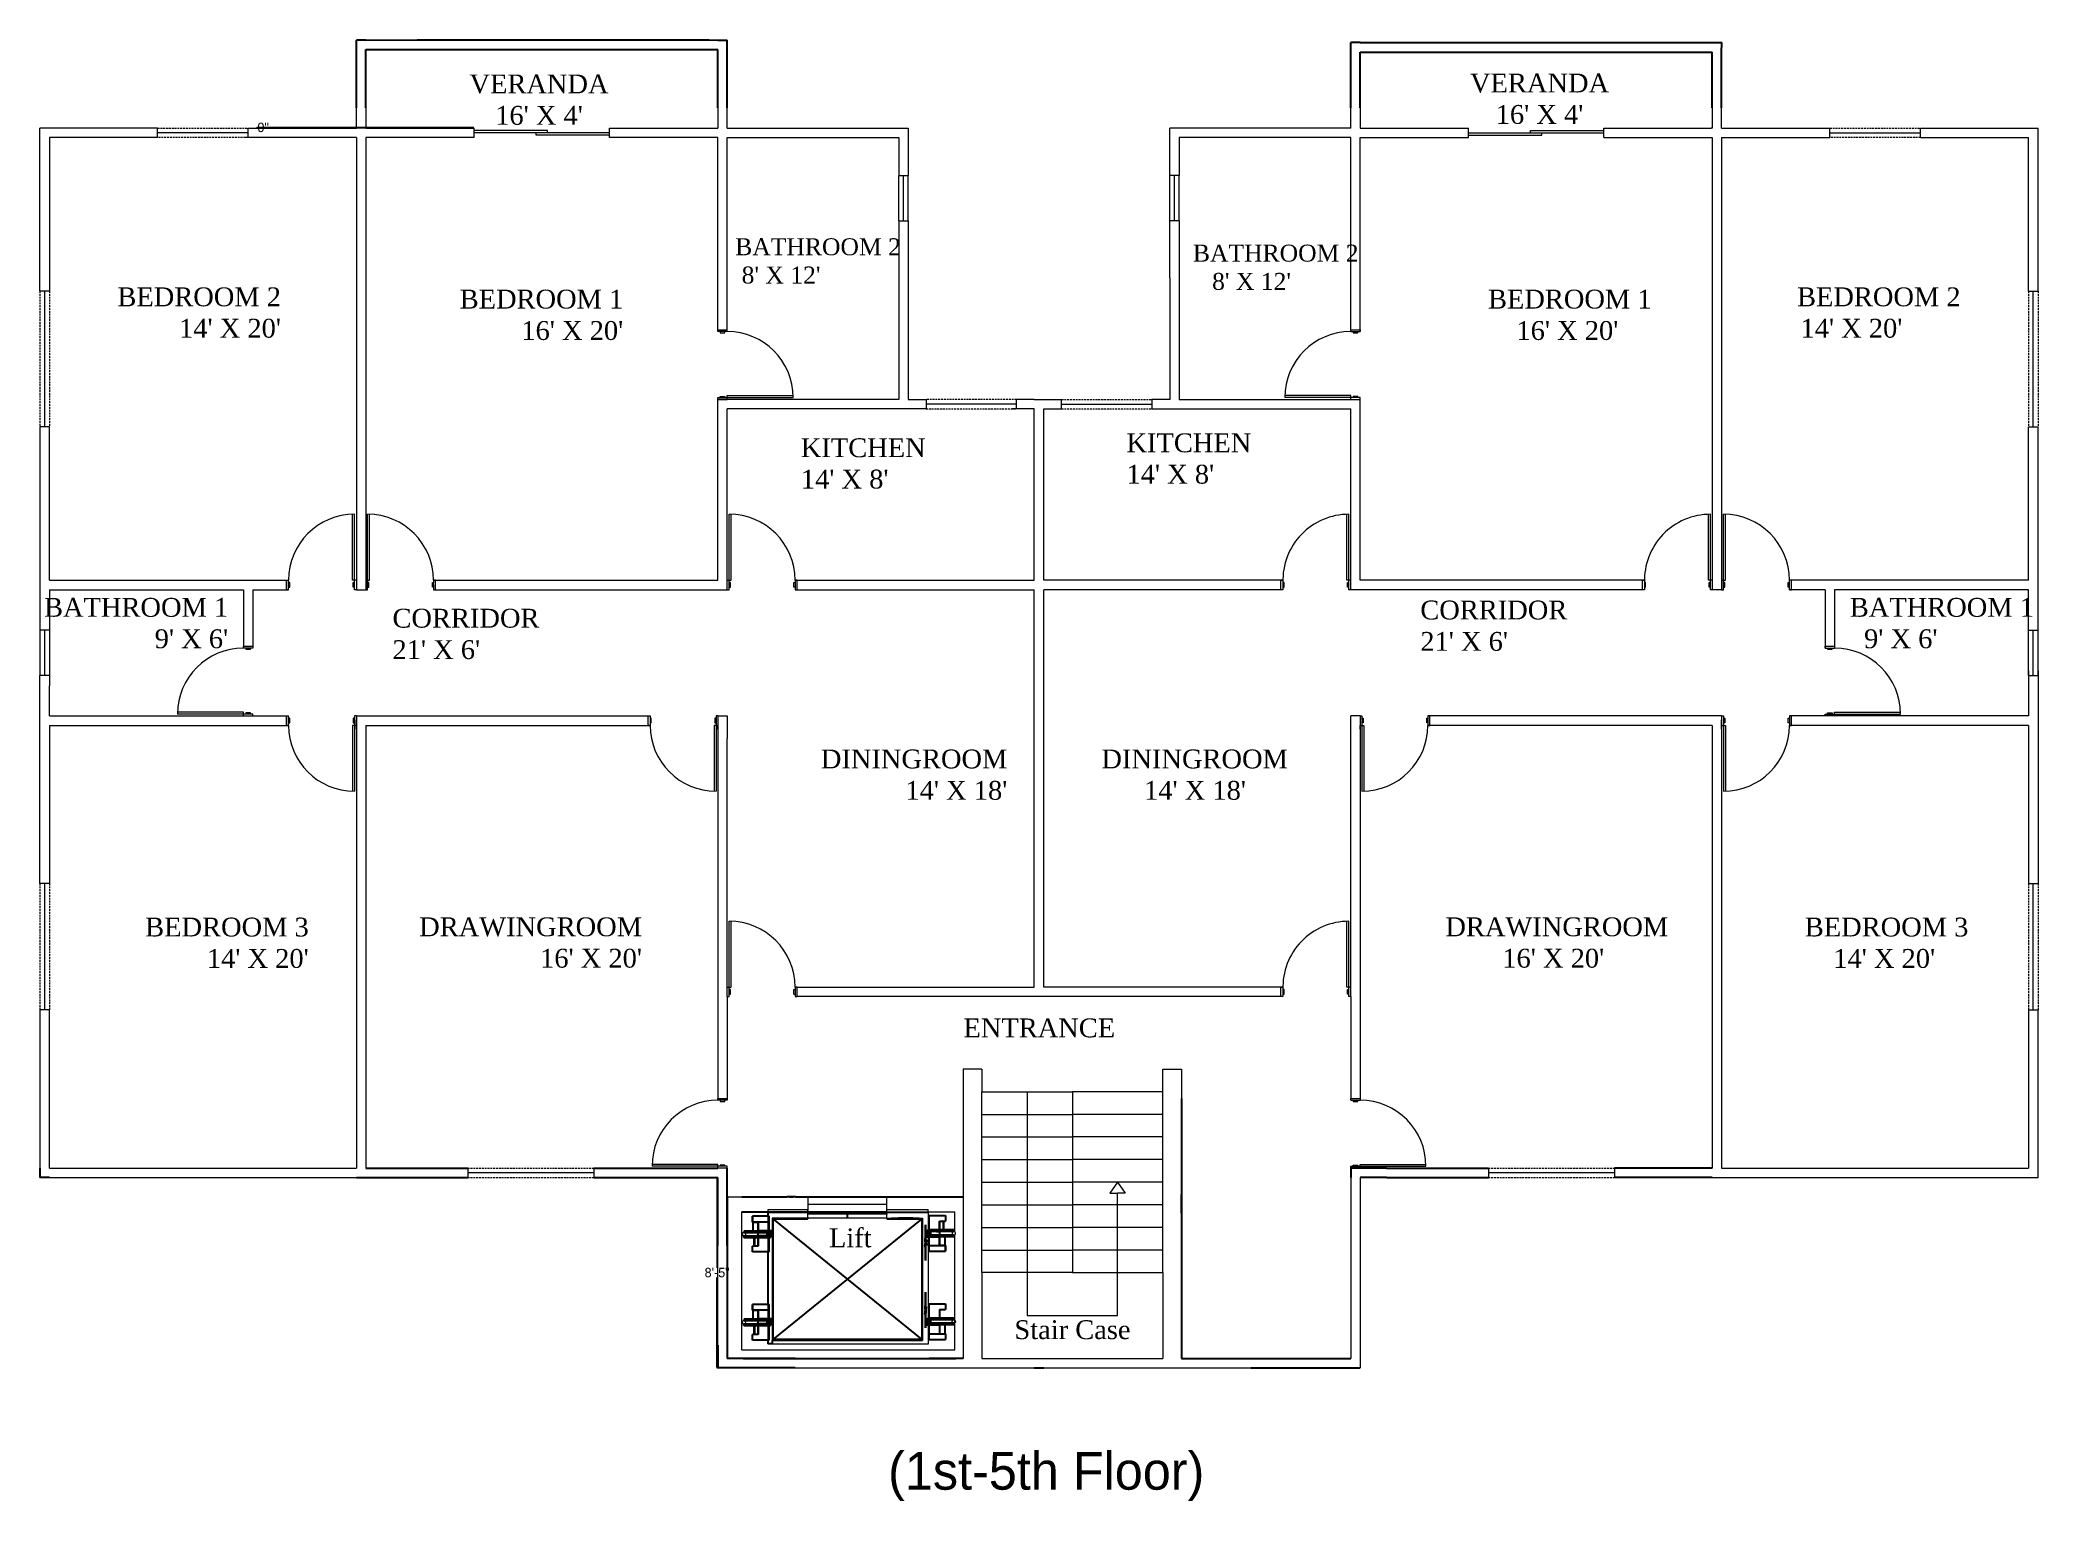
# Model space of a CAD drawing. Header units: inches. Extents: x 396 to 1457, y 125 to 901.
import ezdxf

# ---------------------------------------------------------------- set-up
doc = ezdxf.new("R2010")
doc.units = ezdxf.units.IN
doc.header["$MEASUREMENT"] = 0
doc.linetypes.add('DASHED2', pattern=[0.375, 0.25, -0.125])
doc.linetypes.add('DASHEDX2', pattern=[1.5, 1, -0.5])
doc.layers.add('cut', color=6, linetype='Continuous', lineweight=18)
doc.layers.add('Edges', color=7, linetype='Continuous')
doc.dimstyles.new('dim4', dxfattribs={"dimtxt": 5, "dimasz": 0.18, "dimexe": 0.18, "dimexo": 0.0625, "dimgap": 0.09, "dimtad": 0, "dimtih": 1, "dimtoh": 1, "dimdec": 4, "dimzin": 0, "dimdsep": 46, "dimlunit": 4, "dimtxsty": 'Standard', "dimcen": 0.09, "dimadec": 0, "dimazin": 0, "dimtfac": 1, "dimtdec": 4, "dimtofl": 0, "dimtmove": 0, "dimatfit": 3, "dimfxl": 1, "dimtolj": 1, "dimtzin": 0, "dimarcsym": 0})

msp = doc.modelspace()

# ---------------------------------------------------------------- texts
at = {"linetype": 'Continuous', "lineweight": 13}
for s, insert, char_height, width, attachment_point in [("{\\fTimes New Roman|b0|i0|c0|p18;\\C43;\\c3649492;VERANDA\\P16' X 4'}", (660.61677, 855.35961), 10, 62.6694621, 8), ("{\\fTimes New Roman|b0|i0|c0|p18;\\C43;\\c3649492;VERANDA\\P16' X 4'}", (1191.88488, 855.84295), 10, 62.6694621, 8), ("{\\fTimes New Roman|b0|i0|c0|p18;\\C43;\\c3649492;CORRIDOR\\P21' X 6'}", (582.78556, 598.61433), 10, 120.5429653, 1), ("{\\fTimes New Roman|b0|i0|c0|p18;\\C43;\\c3649492;CORRIDOR\\P21' X 6'}", (1128.58179, 602.97853), 10, 145.5316661, 1), ('\\pi-3,l3,t3;{\\fTimes New Roman|b0|i0|c0|p18;\\C43;\\c3649492;ENTRANCE}', (885.97942, 381.17016), 10, 58.9148388, 1), ('\\pi-3,l3,t3;{\\fTimes New Roman|b0|i0|c0|p18;\\C43;\\c3649492;Lift}', (814.58193, 269.75014), 10, 58.9148388, 1), ('{\\fTimes New Roman|b0|i0|c0|p18;\\C43;\\c3649492;Stair Case}', (913.03975, 221.01215), 10, 62.6886848, 1), ('{\\fAgency FB|b0|i0|c0|p34;\\H2.4x;\\P\\H0.3333x;(1st-5th Floor)}', (929.93546, 251.104), 25, 464.5670789, 2)]:
    msp.add_mtext(s, dxfattribs=dict(at, insert=insert, char_height=char_height, width=width, attachment_point=attachment_point))
at = {"lineweight": 13}
for s, insert, char_height, width, attachment_point in [("{\\fTimes New Roman|b0|i0|c0|p18;\\C43;\\c3649492;   BATHROOM 2\\P    8' X 12' }", (754.59238, 795.26114), 9, 96.5192253, 1), ("{\\fTimes New Roman|b0|i0|c0|p18;\\C43;\\c3649492;BATHROOM 2\\P   8' X 12'}", (1007.81286, 791.88322), 9, 96.5192253, 1), ("{\\fTimes New Roman|b0|i0|c0|p18;\\C43;\\c3649492;BEDROOM 2\\P\\pi-3,l4.846,t4.846;14' X 20'}", (523.58138, 769.19033), 10, 115.6627646, 3), ("{\\fTimes New Roman|b0|i0|c0|p18;\\C43;\\c3649492;      BEDROOM 1\\P          16' X 20'}", (705.33281, 767.98027), 10, 112.9419806, 3), ("{\\fTimes New Roman|b0|i0|c0|p18;\\C43;\\c3649492;      BEDROOM 1\\P          16' X 20'}", (1141.86971, 767.98027), 10, 112.9419806, 1), ("{\\fTimes New Roman|b0|i0|c0|p18;\\C43;\\c3649492;BEDROOM 2\\P\\pi-3,l4.846,t4.846;14' X 20'}", (1328.62114, 769.19033), 10, 115.6627646, 1), ("{\\fTimes New Roman|b0|i0|c0|p18;\\C43;\\c3649492;KITCHEN\\P14' X 8'}", (972.54642, 691.705), 10, 119.478505, 1), ("{\\fTimes New Roman|b0|i0|c0|p18;\\C43;\\c3649492;KITCHEN\\P14' X 8'}", (799.63875, 689.10501), 10, 119.478505, 1), ("{\\fTimes New Roman|b0|i0|c0|p18;\\C43;\\c3649492;BATHROOM 1\\P  9' X 6'\\P      }", (495.54057, 604.38259), 10, 96.6358867, 3), ("{\\fTimes New Roman|b0|i0|c0|p18;\\C43;\\c3649492;BATHROOM 1\\P  9' X 6'      }", (1356.66195, 604.38259), 10, 96.6358867, 1), ("{\\fTimes New Roman|b0|i0|c0|p18;\\C43;\\c3649492;   DININGROOM\\P         14' X 18'}", (909.28925, 523.91586), 10, 115.6627646, 3), ("{\\fTimes New Roman|b0|i0|c0|p18;\\C43;\\c3649492;   DININGROOM\\P         14' X 18'}", (947.91327, 523.91586), 10, 115.6627646, 1), ("{\\fTimes New Roman|b0|i0|c0|p18;\\C43;\\c3649492;     BEDROOM 3\\P         14' X 20'}", (538.33289, 434.71082), 10, 115.6627646, 3), ("{\\fTimes New Roman|b0|i0|c0|p18;\\C43;\\c3649492;DRAWINGROOM    \\P        16' X 20'}", (715.29268, 434.83246), 10, 112.9419806, 3), ("{\\fTimes New Roman|b0|i0|c0|p18;\\C43;\\c3649492;DRAWINGROOM    \\P        16' X 20'}", (1141.90984, 434.83246), 10, 112.9419806, 1), ("{\\fTimes New Roman|b0|i0|c0|p18;\\C43;\\c3649492;     BEDROOM 3\\P         14' X 20'}", (1313.86963, 434.71082), 10, 115.6627646, 1)]:
    msp.add_mtext(s, dxfattribs=dict(at, insert=insert, char_height=char_height, width=width, attachment_point=attachment_point))

# ---------------------------------------------------------------- blocks, each defined once
blk = doc.blocks.new('Otis elevator pl')
at = {"color": 7}
for p, q in [((149.9, 99.6), (36.9, 99.6)), ((51.4, 89.5), (42.5, 89.5)), ((42.5, 86.5), (42.5, 89.5)), ((42.9, 86.5), (42.5, 86.5)), ((42.9, 81.8), (42.9, 86.5)), ((45.6, 86.5), (42.9, 86.5)), ((45.6, 81.8), (45.6, 86.5)), ((51.4, 86.5), (45.6, 86.5)), ((51.4, 86.5), (51.4, 89.5)), ((51.4, 81.8), (51.4, 86.5)), ((55.1, 89.6), (54.6, 89.6)), ((55.1, 25.6), (55.1, 89.6)), ((55.1, 89.6), (134.1, 89.6)), ((134.1, 89.6), (134.1, 90.1)), ((134.1, 25.6), (134.1, 89.6)), ((134.6, 91.8), (136.6, 91.8)), ((134.6, 90.1), (134.6, 91.8)), ((136.1, 89.9), (136.6, 89.9)), ((136.1, 89.9), (136.1, 82.2)), ((136.1, 89.9), (136.1, 84.1)), ((136.6, 91.8), (136.6, 92.1)), ((136.6, 91.8), (136.6, 89.9)), ((136.6, 82.2), (136.6, 89.9)), ((136.6, 89.9), (145, 89.9)), ((141.9, 86.9), (145, 86.9)), ((141.9, 86.9), (141.9, 82.2)), ((141.9, 82.2), (141.9, 86.9)), ((141.9, 82.2), (141.9, 86.9)), ((143.8, 86.9), (143.8, 82.2)), ((143.8, 86.9), (143.8, 82.2)), ((144.2, 82.2), (144.2, 86.9)), ((144.2, 82.2), (144.2, 86.9)), ((145, 89.9), (145, 86.9)), ((38.1, 81.8), (38.1, 80.9)), ((38.1, 81.8), (42.9, 81.8)), ((38.1, 80.9), (50.2, 80.9)), ((38.1, 78.2), (38.1, 79.1)), ((38.1, 79.1), (50.2, 79.1)), ((38.1, 78.2), (45.6, 78.2)), ((38.1, 78.2), (38.3, 78.2)), ((38.3, 78.2), (39.1, 78.2)), ((39.1, 80), (39, 80)), ((39.1, 78.2), (40.3, 78.2)), ((40.3, 78.2), (41.8, 78.2)), ((42.9, 81.8), (45.6, 81.8)), ((51.4, 81.8), (45.6, 81.8)), ((45.6, 73.6), (45.6, 78.2)), ((45.6, 78.2), (51.4, 78.2)), ((50.2, 80.9), (50.2, 79.1)), ((51, 80.9), (50.2, 80.9)), ((50.2, 79.1), (51, 79.1)), ((51.4, 80.9), (51, 80.9)), ((51.4, 79.1), (51, 79.1)), ((51.6, 81.8), (51.4, 81.8)), ((51.4, 80.9), (51.4, 81.6)), ((51.4, 81.6), (51.6, 81.6)), ((51.4, 79.1), (51.4, 80.9)), ((51.6, 80.9), (51.4, 80.9)), ((51.4, 78.2), (51.4, 79.1)), ((51.4, 79.1), (51.6, 79.1)), ((51.6, 78.2), (51.4, 78.2)), ((51.4, 70.6), (51.4, 78.2)), ((53, 81.8), (51.6, 81.8)), ((51.6, 81.6), (51.8, 81.6)), ((51.8, 80.9), (51.6, 80.9)), ((51.6, 79.1), (51.8, 79.1)), ((51.8, 78.2), (51.6, 78.2)), ((51.8, 81.6), (51.8, 80.9)), ((51.8, 81.6), (52.1, 81.6)), ((51.8, 80.9), (51.8, 79.1)), ((52.1, 80.9), (51.8, 80.9)), ((51.8, 79.1), (52.1, 79.1)), ((51.8, 79.1), (51.8, 78.2)), ((52.1, 78.2), (51.8, 78.2)), ((52.1, 81.6), (52.1, 80.9)), ((53, 81.6), (52.1, 81.6)), ((52.1, 80.9), (52.1, 79.1)), ((52.1, 79.1), (52.1, 78.2)), ((52.7, 75.5), (52.9, 75.5)), ((52.7, 75.5), (52.7, 73)), ((52.9, 75.8), (53.1, 75.8)), ((53.1, 75.8), (52.9, 75.8)), ((52.9, 75.5), (53.1, 75.5)), ((53.1, 75.5), (52.9, 75.5)), ((52.9, 74.9), (53.1, 74.9)), ((53, 81.8), (53, 81.6)), ((53.1, 83.4), (53.1, 80.4)), ((53.1, 80.4), (53.1, 83.4)), ((53.1, 80.4), (53.1, 75.8)), ((53.1, 75.8), (53.1, 80.4)), ((53.1, 75.8), (53.1, 75.5)), ((53.1, 75.8), (53.5, 75.8)), ((53.5, 75.8), (53.1, 75.8)), ((53.1, 75.5), (53.1, 75.8)), ((53.1, 75.8), (53.1, 75.5)), ((53.1, 75.5), (53.1, 75.8)), ((53.5, 75.5), (53.1, 75.5)), ((53.1, 75.5), (53.5, 75.5)), ((53.1, 75.5), (53.1, 74.9)), ((53.1, 74.9), (53.1, 75.5)), ((53.1, 74.9), (53.1, 75.5)), ((53.1, 75.5), (53.1, 74.9)), ((53.1, 74.9), (53.1, 75.5)), ((53.1, 75.5), (53.1, 74.9)), ((53.1, 74.9), (53.5, 74.9)), ((53.5, 74.9), (53.1, 74.9)), ((53.1, 74.9), (53.1, 73)), ((53.1, 73), (53.1, 74.9)), ((53.1, 73), (53.1, 74.9)), ((53.1, 74.9), (53.1, 73)), ((53.5, 75.8), (53.8, 75.8)), ((53.8, 75.8), (53.5, 75.8)), ((53.8, 75.5), (53.5, 75.5)), ((53.5, 75.5), (53.8, 75.5)), ((53.8, 74.9), (53.5, 74.9)), ((53.5, 74.9), (53.8, 74.9)), ((54.6, 75.8), (54.6, 75.5)), ((54.6, 75.5), (54.6, 75.8)), ((134.5, 78.6), (134.5, 78.9)), ((134.6, 78.9), (134.5, 78.9)), ((134.5, 78.6), (134.6, 78.6)), ((135.4, 78.9), (134.6, 78.9)), ((134.6, 78.9), (134.6, 78.6)), ((134.6, 78.6), (136.1, 78.6)), ((135.4, 81.3), (135.4, 82.2)), ((135.4, 82.2), (135.7, 82.2)), ((135.4, 82.2), (135.7, 82.2)), ((135.7, 82.2), (135.4, 82.2)), ((135.7, 81.3), (135.4, 81.3)), ((135.4, 79.5), (135.4, 81.3)), ((135.4, 81.3), (135.7, 81.3)), ((135.4, 79.5), (135.7, 79.5)), ((135.4, 78.9), (135.4, 79.5)), ((135.7, 79.5), (135.4, 79.5)), ((135.7, 78.9), (135.4, 78.9)), ((135.4, 78.6), (135.7, 78.6)), ((135.7, 81.3), (135.7, 82.2)), ((135.7, 82.2), (136.1, 82.2)), ((136.1, 82.2), (135.7, 82.2)), ((135.7, 82.2), (136.1, 82.2)), ((135.7, 79.5), (135.7, 81.3)), ((136.1, 81.3), (135.7, 81.3)), ((135.7, 81.3), (136.1, 81.3)), ((135.7, 79.5), (136.1, 79.5)), ((135.7, 78.9), (135.7, 79.5)), ((136.1, 79.5), (135.7, 79.5)), ((136.1, 78.9), (135.7, 78.9)), ((135.7, 78.6), (136.1, 78.6)), ((136.1, 84.1), (136.1, 82.2)), ((136.1, 82.2), (136.1, 81.3)), ((136.1, 82.2), (136.6, 82.2)), ((136.6, 82.2), (136.1, 82.2)), ((136.1, 82.2), (136.1, 81.3)), ((136.1, 82.2), (136.1, 81.3)), ((136.1, 81.3), (136.1, 79.5)), ((136.1, 81.3), (136.5, 81.3)), ((136.1, 81.3), (136.5, 81.3)), ((136.1, 81.3), (136.1, 79.5)), ((136.1, 81.3), (136.1, 79.5)), ((136.1, 79.5), (136.1, 78.9)), ((136.1, 79.5), (136.5, 79.5)), ((136.1, 79.5), (136.1, 78.9)), ((136.5, 79.5), (136.1, 79.5)), ((136.1, 79.5), (136.1, 78.9)), ((136.1, 79.5), (136.1, 78.9)), ((136.1, 78.6), (136.1, 74)), ((136.1, 78.6), (136.6, 78.6)), ((136.1, 78.6), (136.1, 74)), ((136.5, 81.3), (136.6, 81.3)), ((136.5, 81.3), (136.6, 81.3)), ((136.5, 79.5), (136.5, 81.3)), ((136.5, 79.5), (136.6, 79.5)), ((136.6, 79.5), (136.5, 79.5)), ((136.6, 81.3), (136.6, 82.2)), ((141.9, 82.2), (136.6, 82.2)), ((138.2, 82.2), (136.6, 82.2)), ((136.6, 82.2), (136.6, 82.2)), ((136.6, 81.3), (136.6, 79.5)), ((137.4, 81.3), (136.6, 81.3)), ((136.6, 81.3), (137.4, 81.3)), ((137.4, 79.5), (136.6, 79.5)), ((136.6, 78.6), (136.6, 79.5)), ((137.4, 79.5), (136.6, 79.5)), ((136.6, 74), (136.6, 78.6)), ((136.6, 78.6), (141.9, 78.6)), ((137.4, 79.5), (137.4, 81.3)), ((149.5, 81.3), (137.4, 81.3)), ((137.4, 81.3), (138.7, 81.3)), ((149.4, 79.5), (137.4, 79.5)), ((138.7, 79.5), (137.4, 79.5)), ((140, 82.2), (138.2, 82.2)), ((138.7, 81.3), (140.3, 81.3)), ((140.3, 79.5), (138.7, 79.5)), ((141.9, 82.2), (140, 82.2)), ((141.9, 82.2), (140, 82.2)), ((140.3, 81.3), (141.9, 81.3)), ((140.3, 81.3), (141.9, 81.3)), ((141.9, 79.5), (140.3, 79.5)), ((141.9, 79.5), (140.3, 79.5)), ((149.5, 82.2), (141.9, 82.2)), ((143.9, 82.2), (141.9, 82.2)), ((143.9, 82.2), (141.9, 82.2)), ((141.9, 81.3), (141.9, 79.5)), ((141.9, 81.3), (141.9, 79.5)), ((141.9, 78.6), (141.9, 74)), ((144.6, 78.6), (141.9, 78.6)), ((141.9, 74), (141.9, 78.6)), ((141.9, 74), (141.9, 78.6)), ((145.7, 82.2), (143.9, 82.2)), ((145.7, 82.2), (143.9, 82.2)), ((144.6, 78.6), (144.6, 74)), ((149.4, 78.6), (144.6, 78.6)), ((147.3, 82.2), (145.7, 82.2)), ((147.3, 82.2), (145.7, 82.2)), ((148.5, 82.2), (147.3, 82.2)), ((148.5, 82.2), (147.3, 82.2)), ((149.2, 82.2), (148.5, 82.2)), ((149.2, 82.2), (148.5, 82.2)), ((149.5, 82.2), (149.2, 82.2)), ((149.5, 82.2), (149.2, 82.2)), ((149.4, 78.6), (149.4, 79.5)), ((149.5, 82.2), (149.5, 81.3)), ((45.6, 73.6), (42.5, 73.6)), ((42.5, 70.6), (42.5, 73.6)), ((51.4, 70.6), (42.5, 70.6)), ((53.1, 72.2), (52.6, 72.2)), ((53.1, 73), (52.7, 73)), ((52.7, 72.2), (52.7, 73)), ((52.7, 72.2), (52.9, 72.2)), ((53.1, 72.2), (52.7, 72.2)), ((52.9, 73), (53.1, 73)), ((53.1, 72.2), (52.9, 72.2)), ((52.9, 72.2), (53.1, 72.2)), ((53.1, 73), (53.5, 73)), ((53.1, 72.2), (53.1, 73)), ((53.1, 73), (53.1, 72.2)), ((53.1, 72.2), (53.1, 73)), ((53.1, 73), (53.1, 72.2)), ((53.5, 73), (53.1, 73)), ((53.1, 73), (53.1, 64.5)), ((53.1, 72.2), (53.1, 73)), ((53.5, 72.2), (53.1, 72.2)), ((53.1, 70.2), (53.1, 72.2)), ((53.1, 72.2), (53.5, 72.2)), ((53.1, 64.5), (53.1, 70.2)), ((53.8, 73), (53.5, 73)), ((53.5, 73), (53.8, 73)), ((53.5, 72.2), (53.8, 72.2)), ((53.8, 72.2), (53.5, 72.2)), ((136.1, 74), (136.1, 70.9)), ((136.1, 74), (136.6, 74)), ((136.1, 74), (136.1, 70.9)), ((136.1, 70.9), (136.6, 70.9)), ((136.6, 70.9), (136.6, 74)), ((136.6, 74), (141.9, 74)), ((136.6, 70.9), (136.6, 43.1)), ((136.6, 70.9), (145, 70.9)), ((141.9, 74), (144.6, 74)), ((145, 74), (141.9, 74)), ((145, 74), (141.9, 74)), ((144.2, 74), (143.9, 74)), ((144.2, 74), (143.9, 74)), ((144.5, 74), (144.2, 74)), ((144.5, 74), (144.2, 74)), ((144.6, 74), (144.5, 74)), ((144.6, 74), (144.5, 74)), ((144.6, 74), (145, 74)), ((145, 74), (145, 70.9)), ((145, 73.9), (145, 74)), ((145, 70.9), (145, 74)), ((145, 73.9), (145, 74)), ((145, 70.9), (145, 74)), ((145, 73.9), (145, 73.9)), ((145, 73.9), (145, 73.9)), ((51.4, 42.7), (42.5, 42.7)), ((42.5, 39.7), (42.5, 42.7)), ((42.5, 42.7), (42.5, 39.7)), ((51.4, 39.7), (51.4, 42.7)), ((53.1, 44.6), (53.1, 47.6)), ((53.1, 47.6), (53.1, 44.6)), ((53.1, 40), (53.1, 44.6)), ((53.1, 44.6), (53.1, 40)), ((136.1, 43.1), (136.6, 43.1)), ((136.1, 43.1), (136.1, 35.4)), ((136.1, 43.1), (136.1, 37.3)), ((136.6, 35.4), (136.6, 43.1)), ((136.6, 43.1), (145, 43.1)), ((145, 43.1), (145, 40.1)), ((38.1, 35), (38.1, 34.1)), ((38.1, 35), (42.9, 35)), ((38.1, 34.1), (50.2, 34.1)), ((38.1, 31.4), (38.1, 32.3)), ((38.1, 32.3), (50.2, 32.3)), ((42.9, 39.7), (42.5, 39.7)), ((42.5, 39.7), (42.5, 39.7)), ((42.5, 39.7), (45.6, 39.7)), ((42.5, 39.7), (42.5, 39.7)), ((42.9, 35), (42.9, 39.7)), ((45.6, 39.7), (42.9, 39.7)), ((42.9, 39.7), (43, 39.7)), ((42.9, 35), (45.6, 35)), ((43, 39.7), (43.3, 39.7)), ((43.3, 39.7), (43.6, 39.7)), ((45.6, 35), (45.6, 39.7)), ((51.4, 39.7), (45.6, 39.7)), ((45.6, 39.7), (45.6, 35)), ((51.4, 35), (45.6, 35)), ((45.6, 32.3), (45.6, 34.1)), ((45.6, 34.1), (47.2, 34.1)), ((47.2, 32.3), (45.6, 32.3)), ((50.2, 34.1), (50.2, 32.3)), ((51.4, 34.1), (50.2, 34.1)), ((51.4, 32.3), (50.2, 32.3)), ((51.4, 35), (51.4, 39.7)), ((51.6, 35), (51.4, 35)), ((51.4, 34.1), (51.4, 34.8)), ((51.4, 34.8), (51.6, 34.8)), ((51.4, 32.3), (51.4, 34.1)), ((51.6, 34.1), (51.4, 34.1)), ((51.4, 31.4), (51.4, 32.3)), ((51.4, 32.3), (51.6, 32.3)), ((53, 35), (51.6, 35)), ((51.6, 34.8), (51.8, 34.8)), ((51.8, 34.1), (51.6, 34.1)), ((51.6, 32.3), (51.8, 32.3)), ((51.8, 34.8), (51.8, 34.1)), ((51.8, 34.8), (52.1, 34.8)), ((51.8, 34.1), (51.8, 32.3)), ((52.1, 34.1), (51.8, 34.1)), ((51.8, 32.3), (52.1, 32.3)), ((51.8, 32.3), (51.8, 31.4)), ((51.9, 39.1), (52.7, 39.1)), ((52.7, 39.1), (51.9, 39.1)), ((52.7, 37.2), (51.9, 37.2)), ((52.1, 34.8), (52.1, 34.1)), ((53, 34.8), (52.1, 34.8)), ((52.1, 34.1), (52.1, 32.3)), ((52.1, 32.3), (52.1, 31.4)), ((53.1, 36.4), (52.6, 36.4)), ((52.6, 36.4), (53.1, 36.4)), ((53.1, 39.7), (52.7, 39.7)), ((52.7, 39.1), (52.7, 39.7)), ((52.7, 39.7), (53.1, 39.7)), ((52.7, 39.1), (52.7, 39.7)), ((52.7, 39.7), (52.9, 39.7)), ((52.9, 39.7), (52.7, 39.7)), ((52.7, 39.1), (53.1, 39.1)), ((53.1, 39.1), (52.7, 39.1)), ((52.7, 39.1), (52.7, 37.2)), ((52.7, 37.2), (52.7, 39.1)), ((52.9, 39.1), (52.7, 39.1)), ((52.7, 39.1), (52.9, 39.1)), ((52.7, 37.2), (52.7, 36.4)), ((52.7, 36.4), (52.7, 37.2)), ((52.9, 37.2), (52.7, 37.2)), ((52.7, 37.2), (53.1, 37.2)), ((52.7, 37.2), (52.9, 37.2)), ((53.1, 36.4), (52.7, 36.4)), ((52.7, 36.4), (52.9, 36.4)), ((52.9, 36.4), (52.7, 36.4)), ((52.7, 36.4), (53.1, 36.4)), ((52.9, 40), (53.1, 40)), ((52.9, 40), (53.1, 40)), ((53.1, 39.7), (52.9, 39.7)), ((52.9, 39.7), (53.1, 39.7)), ((52.9, 39.1), (53.1, 39.1)), ((53.1, 39.1), (52.9, 39.1)), ((53.1, 37.2), (52.9, 37.2)), ((52.9, 37.2), (53.1, 37.2)), ((52.9, 36.4), (53.1, 36.4)), ((53.1, 36.4), (52.9, 36.4)), ((53, 35), (53, 34.8)), ((53.1, 39.7), (53.1, 40)), ((53.1, 40), (53.1, 39.7)), ((53.5, 40), (53.1, 40)), ((53.1, 40), (53.5, 40)), ((53.1, 40), (53.1, 39.7)), ((53.1, 39.7), (53.1, 40)), ((53.1, 39.1), (53.1, 39.7)), ((53.1, 39.7), (53.1, 39.1)), ((53.1, 39.7), (53.1, 39.1)), ((53.1, 39.1), (53.1, 39.7)), ((53.1, 39.7), (53.1, 39.1)), ((53.1, 39.1), (53.1, 39.7)), ((53.1, 39.7), (53.5, 39.7)), ((53.5, 39.7), (53.1, 39.7)), ((53.1, 39.1), (53.1, 37.2)), ((53.1, 37.2), (53.1, 39.1)), ((53.1, 39.1), (53.5, 39.1)), ((53.1, 39.1), (53.1, 37.2)), ((53.1, 37.2), (53.1, 39.1)), ((53.5, 39.1), (53.1, 39.1)), ((53.1, 36.4), (53.1, 37.2)), ((53.1, 37.2), (53.1, 36.4)), ((53.1, 37.2), (53.1, 36.4)), ((53.1, 36.4), (53.1, 37.2)), ((53.5, 37.2), (53.1, 37.2)), ((53.1, 36.4), (53.1, 37.2)), ((53.1, 37.2), (53.1, 36.4)), ((53.1, 37.2), (53.5, 37.2)), ((53.1, 36.4), (53.5, 36.4)), ((53.1, 36.4), (53.1, 34.4)), ((53.1, 34.4), (53.1, 36.4)), ((53.5, 36.4), (53.1, 36.4)), ((53.1, 34.4), (53.1, 28.7)), ((53.1, 28.7), (53.1, 34.4)), ((53.5, 40), (53.8, 40)), ((53.8, 40), (53.5, 40)), ((53.8, 39.7), (53.5, 39.7)), ((53.5, 39.7), (53.8, 39.7)), ((53.5, 39.1), (53.8, 39.1)), ((53.8, 39.1), (53.5, 39.1)), ((53.8, 37.2), (53.5, 37.2)), ((53.5, 37.2), (53.8, 37.2)), ((53.8, 36.4), (53.5, 36.4)), ((53.5, 36.4), (53.8, 36.4)), ((54.6, 39.7), (54.6, 40)), ((54.6, 40), (54.6, 39.7)), ((134.5, 31.8), (134.5, 32.1)), ((134.6, 32.1), (134.5, 32.1)), ((135.4, 32.1), (134.6, 32.1)), ((134.6, 32.1), (134.6, 31.8)), ((135.4, 34.5), (135.4, 35.4)), ((135.4, 35.4), (135.7, 35.4)), ((135.7, 35.4), (135.4, 35.4)), ((135.4, 35.4), (135.7, 35.4)), ((135.7, 34.5), (135.4, 34.5)), ((135.4, 32.7), (135.4, 34.5)), ((135.4, 34.5), (135.7, 34.5)), ((135.4, 32.7), (135.7, 32.7)), ((135.4, 32.1), (135.4, 32.7)), ((135.7, 32.7), (135.4, 32.7)), ((135.7, 32.1), (135.4, 32.1)), ((135.7, 34.5), (135.7, 35.4)), ((135.7, 35.4), (136.1, 35.4)), ((135.7, 35.4), (136.1, 35.4)), ((136.1, 35.4), (135.7, 35.4)), ((135.7, 32.7), (135.7, 34.5)), ((136.1, 34.5), (135.7, 34.5)), ((135.7, 34.5), (136.1, 34.5)), ((135.7, 32.7), (136.1, 32.7)), ((135.7, 32.1), (135.7, 32.7)), ((136.1, 32.7), (135.7, 32.7)), ((136.1, 32.1), (135.7, 32.1)), ((136.1, 37.3), (136.1, 35.4)), ((136.1, 35.4), (136.1, 34.5)), ((136.1, 35.4), (136.6, 35.4)), ((136.1, 35.4), (136.1, 34.5)), ((136.1, 35.4), (136.1, 34.5)), ((136.1, 35.4), (136.1, 34.5)), ((136.6, 35.4), (136.1, 35.4)), ((136.1, 34.5), (136.1, 32.7)), ((136.1, 34.5), (136.5, 34.5)), ((136.1, 34.5), (136.5, 34.5)), ((136.1, 34.5), (136.1, 32.7)), ((136.1, 32.7), (136.1, 32.1)), ((136.1, 32.7), (136.5, 32.7)), ((136.5, 32.7), (136.1, 32.7)), ((136.1, 32.7), (136.1, 32.1)), ((136.1, 32.7), (136.1, 32.1)), ((136.5, 34.5), (136.6, 34.5)), ((136.5, 34.5), (136.5, 32.7)), ((136.5, 34.5), (136.6, 34.5)), ((136.5, 32.7), (136.6, 32.7)), ((136.6, 32.7), (136.5, 32.7)), ((141.9, 35.4), (136.6, 35.4)), ((136.6, 34.5), (136.6, 35.4)), ((138.2, 35.4), (136.6, 35.4)), ((136.6, 35.4), (136.6, 35.4)), ((136.6, 34.5), (136.6, 32.7)), ((137.4, 34.5), (136.6, 34.5)), ((136.6, 34.5), (137.4, 34.5)), ((137.4, 32.7), (136.6, 32.7)), ((136.6, 31.8), (136.6, 32.7)), ((137.4, 32.7), (136.6, 32.7)), ((137.4, 32.7), (137.4, 34.5)), ((149.5, 34.5), (137.4, 34.5)), ((137.4, 34.5), (138.7, 34.5)), ((149.4, 32.7), (137.4, 32.7)), ((138.7, 32.7), (137.4, 32.7)), ((140, 35.4), (138.2, 35.4)), ((138.7, 34.5), (140.3, 34.5)), ((140.3, 32.7), (138.7, 32.7)), ((141.9, 35.4), (140, 35.4)), ((140.3, 34.5), (141.9, 34.5)), ((141.9, 32.7), (140.3, 32.7)), ((141.9, 40.1), (145, 40.1)), ((141.9, 40.1), (141.9, 35.4)), ((141.9, 35.4), (141.9, 40.1)), ((149.5, 35.4), (141.9, 35.4)), ((143.9, 35.4), (141.9, 35.4)), ((141.9, 34.5), (141.9, 32.7)), ((143.8, 40.1), (143.8, 35.4)), ((145.7, 35.4), (143.9, 35.4)), ((144.2, 35.4), (144.2, 40.1)), ((147.3, 35.4), (145.7, 35.4)), ((147.3, 35.4), (145.7, 35.4)), ((148.5, 35.4), (147.3, 35.4)), ((148.5, 35.4), (147.3, 35.4)), ((148.4, 33.6), (148.5, 33.6)), ((148.4, 33.6), (148.5, 33.6)), ((149.2, 35.4), (148.5, 35.4)), ((149.2, 35.4), (148.5, 35.4)), ((149.5, 35.4), (149.2, 35.4)), ((149.5, 35.4), (149.2, 35.4)), ((149.4, 31.8), (149.4, 32.7)), ((149.5, 35.4), (149.5, 34.5)), ((38.1, 31.4), (45.6, 31.4)), ((38.1, 31.4), (38.3, 31.4)), ((38.3, 31.4), (39.1, 31.4)), ((39.1, 31.4), (40.3, 31.4)), ((40.3, 31.4), (41.8, 31.4)), ((41.8, 31.4), (43.6, 31.4)), ((45.6, 26.8), (42.5, 26.8)), ((42.5, 23.7), (42.5, 26.8)), ((51.4, 23.7), (42.5, 23.7)), ((43.3, 31.4), (43.3, 26.8)), ((43.6, 31.4), (45.6, 31.4)), ((43.7, 26.8), (43.7, 31.4)), ((45.6, 26.8), (45.6, 31.4)), ((45.6, 31.4), (51.4, 31.4)), ((45.6, 31.4), (47.5, 31.4)), ((45.6, 31.4), (45.6, 26.8)), ((51.6, 31.4), (51.4, 31.4)), ((51.4, 23.7), (51.4, 31.4)), ((51.8, 31.4), (51.6, 31.4)), ((52.1, 31.4), (51.8, 31.4)), ((54.6, 25.6), (55.1, 25.6)), ((58.3, 25.6), (55.1, 25.6)), ((56.5, 25.1), (56.5, 25.3)), ((73.6, 25.6), (58.3, 25.6)), ((58.3, 25.3), (58.3, 25.6)), ((59.8, 25.1), (67.5, 25.1)), ((71.2, 25.1), (71.2, 25.3)), ((73.6, 25.1), (73.6, 25.6)), ((115.6, 22.1), (73.6, 22.1)), ((115.4, 21.8), (73.6, 21.8)), ((94.6, 25.1), (94.6, 23.1)), ((115.6, 22.1), (115.4, 21.8)), ((115.6, 21.8), (115.4, 21.8)), ((134.1, 25.6), (115.6, 25.6)), ((115.6, 25.1), (115.6, 25.6)), ((136.6, 21.8), (115.6, 21.8)), ((134.1, 25.6), (134.1, 25.1)), ((134.5, 31.8), (134.6, 31.8)), ((134.6, 31.8), (136.1, 31.8)), ((135.4, 31.8), (135.7, 31.8)), ((135.7, 31.8), (136.1, 31.8)), ((136.1, 31.8), (136.1, 27.2)), ((136.1, 31.8), (136.6, 31.8)), ((136.1, 31.8), (136.1, 27.2)), ((136.1, 27.2), (136.1, 24.1)), ((136.1, 27.2), (136.6, 27.2)), ((136.1, 27.2), (136.1, 24.1)), ((136.1, 24.1), (136.6, 24.1)), ((136.6, 27.2), (136.6, 31.8)), ((136.6, 31.8), (141.9, 31.8)), ((136.6, 24.1), (136.6, 27.2)), ((136.6, 27.2), (141.9, 27.2)), ((136.6, 24.1), (136.6, 22.1)), ((136.6, 24.1), (145, 24.1)), ((150.6, 21.8), (136.6, 21.8)), ((141.9, 31.8), (141.9, 27.2)), ((144.6, 31.8), (141.9, 31.8)), ((141.9, 27.2), (141.9, 31.8)), ((141.9, 27.2), (144.6, 27.2)), ((145, 27.2), (141.9, 27.2)), ((144.2, 27.2), (143.9, 27.2)), ((144.5, 27.2), (144.2, 27.2)), ((144.6, 27.2), (144.5, 27.2)), ((144.6, 31.8), (144.6, 27.2)), ((149.4, 31.8), (144.6, 31.8)), ((144.6, 27.2), (145, 27.2)), ((145, 27.2), (145, 24.1)), ((145, 24.1), (145, 27.2)), ((145, 27.1), (145, 27.2)), ((145, 27.1), (145, 27.1)), ((33.1, 14.1), (33.1, 14)), ((33.1, 14), (69.9, 14)), ((69.9, 14.1), (119.2, 14.1)), ((69.9, 14.1), (73.6, 14.1)), ((73.6, 14.1), (115.4, 14.1)), ((115.4, 14.1), (119.2, 14.1)), ((119.2, 14.1), (119.2, 14)), ((119.2, 14), (122.1, 14)), ((122.1, 14), (122.1, 14.1)), ((122.1, 13.9), (122.1, 14)), ((122.1, 13.9), (123.4, 13.9)), ((123.4, 13.9), (123.4, 13.9)), ((123.4, 13.9), (125.3, 13.9)), ((125.3, 13.9), (123.4, 13.9)), ((125.3, 13.9), (125.3, 13.9)), ((125.3, 13.9), (126.6, 13.9)), ((126.6, 14), (126.6, 14.1)), ((126.6, 14), (150.6, 14)), ((126.6, 13.9), (126.6, 14)), ((150.6, 14), (150.6, 14.1))]:
    blk.add_line(p, q, dxfattribs=at)
at = {"layer": 'cut', "color": 7}
for p, q in [((33.1, 95.1), (33.1, 99.6)), ((33.1, 99.6), (37.6, 99.6)), ((37.6, 99.6), (149.9, 99.6)), ((149.9, 99.6), (158.3, 99.6)), ((158.3, 95.1), (158.3, 99.6)), ((33.1, 21.8), (33.1, 95.1)), ((149.9, 95.1), (37.6, 95.1)), ((37.6, 95.1), (37.6, 80.8)), ((51.6, 81.8), (51.6, 92.1)), ((51.6, 92.1), (136.6, 92.1)), ((54.6, 89.6), (54.6, 90.1)), ((134.1, 90.1), (54.6, 90.1)), ((54.6, 25.6), (54.6, 89.6)), ((134.6, 90.1), (134.1, 90.1)), ((134.6, 78.9), (134.6, 90.1)), ((150.6, 95.1), (149.9, 95.1)), ((150.6, 95.1), (150.6, 21.8)), ((158.3, 14.1), (158.3, 95.1)), ((37.1, 80), (37.2, 80.3)), ((37.1, 80), (37.2, 79.8)), ((37.3, 80.5), (37.2, 80.3)), ((37.2, 79.8), (37.3, 79.6)), ((37.4, 80.7), (37.3, 80.5)), ((37.3, 79.6), (37.4, 79.4)), ((37.6, 80.8), (37.4, 80.7)), ((37.4, 79.4), (37.6, 79.3)), ((37.8, 80.9), (37.6, 80.8)), ((37.6, 80.8), (37.6, 80.8)), ((37.6, 80.8), (37.6, 79.3)), ((37.6, 79.3), (37.6, 79.2)), ((37.6, 79.3), (37.6, 34)), ((37.6, 79.2), (37.8, 79.1)), ((38.1, 80.9), (37.8, 80.9)), ((37.8, 79.1), (38.1, 79.1)), ((38.1, 80.9), (38.3, 80.9)), ((38.3, 79.1), (38.1, 79.1)), ((38.3, 80.9), (38.5, 80.8)), ((38.5, 79.2), (38.3, 79.1)), ((38.5, 80.8), (38.7, 80.7)), ((38.7, 79.4), (38.5, 79.2)), ((38.7, 80.7), (38.8, 80.5)), ((38.8, 79.6), (38.7, 79.4)), ((38.8, 80.5), (38.9, 80.3)), ((38.9, 79.8), (38.8, 79.6)), ((38.9, 80.3), (39, 80)), ((39, 80), (38.9, 79.8)), ((51.6, 81.8), (51.6, 81.6)), ((51.6, 81.6), (51.6, 80.9)), ((51.6, 80.9), (51.6, 79.1)), ((51.6, 79.1), (51.6, 78.2)), ((51.6, 35), (51.6, 78.2)), ((134.6, 78.9), (134.6, 78.6)), ((134.6, 32.1), (134.6, 78.6)), ((148.6, 80.7), (148.5, 80.4)), ((148.5, 80.4), (148.6, 80.2)), ((148.7, 80.9), (148.6, 80.7)), ((148.6, 80.2), (148.7, 80)), ((148.8, 81.1), (148.7, 80.9)), ((148.7, 80), (148.8, 79.8)), ((149, 81.2), (148.8, 81.1)), ((148.8, 79.8), (149, 79.6)), ((149.2, 81.3), (149, 81.2)), ((149, 79.6), (149.2, 79.5)), ((149.5, 81.3), (149.2, 81.3)), ((149.2, 79.5), (149.5, 79.5)), ((149.7, 81.3), (149.5, 81.3)), ((149.5, 79.5), (149.7, 79.5)), ((149.9, 81.2), (149.7, 81.3)), ((149.7, 79.5), (149.9, 79.6)), ((150.1, 81.1), (149.9, 81.2)), ((149.9, 79.6), (150.1, 79.8)), ((150.3, 80.9), (150.1, 81.1)), ((150.1, 79.8), (150.3, 80)), ((150.3, 80.7), (150.3, 80.9)), ((150.4, 80.4), (150.3, 80.7)), ((150.3, 80.2), (150.4, 80.4)), ((150.3, 80), (150.3, 80.2)), ((37.2, 33.5), (37.1, 33.2)), ((37.1, 33.2), (37.2, 33)), ((37.3, 33.7), (37.2, 33.5)), ((37.2, 33), (37.3, 32.8)), ((37.4, 33.9), (37.3, 33.7)), ((37.3, 32.8), (37.4, 32.6)), ((37.6, 34), (37.4, 33.9)), ((37.4, 32.6), (37.6, 32.4)), ((37.8, 34.1), (37.6, 34)), ((37.6, 34), (37.6, 34)), ((37.6, 32.4), (37.8, 32.3)), ((37.6, 32.4), (37.6, 32.4)), ((37.6, 32.4), (37.6, 21.8)), ((38.1, 34.1), (37.8, 34.1)), ((37.8, 32.3), (38.1, 32.3)), ((38.3, 34.1), (38.1, 34.1)), ((38.1, 32.3), (38.3, 32.3)), ((38.5, 34), (38.3, 34.1)), ((38.3, 32.3), (38.5, 32.4)), ((38.7, 33.9), (38.5, 34)), ((38.5, 32.4), (38.7, 32.6)), ((38.8, 33.7), (38.7, 33.9)), ((38.7, 32.6), (38.8, 32.8)), ((38.9, 33.5), (38.8, 33.7)), ((38.8, 32.8), (38.9, 33)), ((39, 33.2), (38.9, 33.5)), ((38.9, 33), (39, 33.2)), ((51.6, 35), (51.6, 34.8)), ((51.6, 34.8), (51.6, 34.1)), ((51.6, 34.1), (51.6, 32.3)), ((51.6, 32.3), (51.6, 31.4)), ((134.6, 32.1), (134.6, 31.8)), ((148.5, 33.6), (148.6, 33.8)), ((148.6, 33.4), (148.5, 33.6)), ((148.6, 33.8), (148.7, 34.1)), ((148.7, 33.1), (148.6, 33.4)), ((148.7, 34.1), (148.8, 34.3)), ((148.8, 33), (148.7, 33.1)), ((148.8, 34.3), (149, 34.4)), ((149, 32.8), (148.8, 33)), ((149, 34.4), (149.2, 34.5)), ((149.2, 32.7), (149, 32.8)), ((149.2, 34.5), (149.5, 34.5)), ((149.5, 32.7), (149.2, 32.7)), ((149.7, 34.5), (149.5, 34.5)), ((149.5, 32.7), (149.7, 32.7)), ((149.9, 34.4), (149.7, 34.5)), ((149.7, 32.7), (149.9, 32.8)), ((150.1, 34.3), (149.9, 34.4)), ((149.9, 32.8), (150.1, 33)), ((150.3, 34.1), (150.1, 34.3)), ((150.1, 33), (150.3, 33.1)), ((150.3, 33.8), (150.3, 34.1)), ((150.4, 33.6), (150.3, 33.8)), ((150.4, 33.6), (150.3, 33.4)), ((150.3, 33.1), (150.3, 33.4)), ((33.1, 14.1), (33.1, 21.8)), ((51.6, 21.8), (37.6, 21.8)), ((51.6, 22.1), (51.6, 31.4)), ((73.6, 22.1), (51.6, 22.1)), ((51.6, 22.1), (51.6, 21.8)), ((51.6, 21.8), (51.6, 20.6)), ((73.6, 21.8), (51.6, 21.8)), ((54.6, 25.1), (54.6, 25.6)), ((56.5, 25.1), (54.6, 25.1)), ((58.3, 25.3), (56.5, 25.3)), ((56.5, 25.1), (71.2, 25.1)), ((71.2, 25.3), (58.3, 25.3)), ((73.6, 25.1), (71.2, 25.1)), ((73.6, 25.1), (94.6, 25.1)), ((73.6, 25.1), (73.6, 23.1)), ((73.6, 23.1), (94.6, 23.1)), ((73.6, 22.1), (73.6, 23.1)), ((73.6, 22.1), (73.6, 21.8)), ((73.6, 21.8), (73.6, 20.6)), ((94.6, 25.1), (115.6, 25.1)), ((94.6, 23.1), (115.6, 23.1)), ((115.4, 21.8), (115.4, 17.9)), ((115.6, 25.1), (134.1, 25.1)), ((115.6, 25.1), (115.6, 23.1)), ((115.6, 23.1), (115.6, 22.1)), ((136.6, 22.1), (115.6, 22.1)), ((115.6, 22.1), (115.6, 21.8)), ((115.6, 21.8), (115.6, 20.6)), ((134.1, 25.1), (134.6, 25.1)), ((134.6, 25.1), (134.6, 31.8)), ((136.6, 22.1), (136.6, 21.8)), ((136.6, 21.8), (136.6, 20.6)), ((33.1, 14.1), (69.9, 14.1)), ((73.6, 20.6), (51.6, 20.6)), ((69.9, 14.1), (69.9, 14)), ((69.9, 14), (73.6, 14)), ((73.6, 20.6), (73.6, 17.9)), ((73.6, 17.9), (73.6, 14.1)), ((73.6, 17.9), (115.4, 17.9)), ((73.6, 14.1), (73.6, 14)), ((115.4, 17.9), (115.4, 14.1)), ((115.4, 14.1), (115.4, 14)), ((119.2, 14), (115.4, 14)), ((136.6, 20.6), (115.6, 20.6)), ((119.2, 14.1), (122.1, 14.1)), ((122.1, 14.1), (126.6, 14.1)), ((126.6, 14.1), (150.6, 14.1)), ((150.6, 14), (158.3, 14.1))]:
    blk.add_line(p, q, dxfattribs=at)
blk = doc.blocks.new('lift')
at = {"layer": 'Edges'}
blk.add_blockref('Otis elevator pl', (-93.8, -99.6), dxfattribs=at)
blk = doc.blocks.new('*D5')
at = {"color": 0, "lineweight": -2}
for p, q in [((626, 853.8), (510.7, 853.8)), ((568.5, 853.8), (510.7, 853.8)), ((510.9, 853.9), (510.9, 854.1)), ((510.9, 854.1), (511.1, 854.1)), ((510.9, 853.6), (510.9, 853.4))]:
    blk.add_line(p, q, dxfattribs=at)
at = {"color": 0}
for points in [[(510.8, 853.9), (510.9, 853.9), (510.9, 853.8)], [(510.8, 853.6), (510.9, 853.6), (510.9, 853.8)]]:
    blk.add_solid(points, dxfattribs=at)
at = {"layer": 'Defpoints', "color": 0}
for p in [(510.9, 853.8), (568.6, 853.8), (626.1, 853.8)]:
    blk.add_point(p, dxfattribs=at)
at = {"color": 0, "insert": (514.1, 854.1), "char_height": 5, "attachment_point": 5}
blk.add_mtext('\\A1;0"', dxfattribs=at)
blk = doc.blocks.new('*D9')
at = {"color": 0, "lineweight": -2}
for p, q in [((689.8, 296.8), (755.4, 296.8)), ((755.2, 296.6), (755.2, 248.8)), ((755.2, 195.9), (755.2, 243.7)), ((760.5, 195.8), (755, 195.8))]:
    blk.add_line(p, q, dxfattribs=at)
at = {"color": 0}
for points in [[(755.2, 296.6), (755.2, 296.6), (755.2, 296.8)], [(755.2, 195.9), (755.2, 195.9), (755.2, 195.8)]]:
    blk.add_solid(points, dxfattribs=at)
at = {"layer": 'Defpoints', "color": 0}
for p in [(689.8, 296.8), (755.2, 195.8), (760.6, 195.8)]:
    blk.add_point(p, dxfattribs=at)
at = {"color": 0, "insert": (755.2, 246.3), "char_height": 5, "attachment_point": 5}
blk.add_mtext('\\A1;8\'-5"', dxfattribs=at)

# ---------------------------------------------------------------- dimensions: what is measured, and where the dimension line sits
for base, p1, p2, picture, middle in [((510.8704265, 853.7582184), (626.1012599, 853.7582182), (568.6012602, 853.7582184), '*D5', (514.0570931, 854.1182184)), ((755.19542, 195.75822), (689.76657, 296.75822), (760.60126, 195.75822), '*D9', (755.19542, 246.25822))]:
    dim = msp.add_linear_dim(base=base, p1=p1, p2=p2, angle=270, dimstyle='dim4')
    dim.commit()
    dim.dimension.update_dxf_attribs({"geometry": picture, "text_midpoint": middle})

# ---------------------------------------------------------------- linework, layer by layer
for p, q in [((568.59648, 900.48493), (563.60126, 900.48016)), ((563.60126, 895.48494), (563.60126, 900.48016)), ((563.60126, 884.74697), (563.60126, 895.48494)), ((568.59648, 900.48493), (595.90633, 900.51105)), ((568.60126, 895.48494), (595.91111, 895.51105)), ((568.60126, 884.74697), (568.60126, 895.48494)), ((595.91111, 900.51105), (634.92902, 900.51105)), ((595.91111, 895.51105), (634.92902, 895.51105)), ((634.92902, 900.51105), (692.80555, 900.51105)), ((634.92902, 895.51105), (692.80555, 895.51105)), ((692.80555, 900.51105), (728.43113, 900.51105)), ((692.80555, 895.51105), (728.43113, 895.51105)), ((728.43113, 900.51105), (750.98911, 900.51105)), ((728.43113, 895.51105), (750.98911, 895.51105)), ((750.98911, 895.51105), (755.60126, 895.49966)), ((751.00147, 900.51104), (755.61361, 900.49964)), ((755.60126, 894.52431), (755.60126, 895.49966)), ((755.60126, 885.08535), (755.60126, 894.52431)), ((755.61361, 900.49964), (760.60126, 900.48732)), ((760.60126, 894.52431), (760.60126, 900.48732)), ((760.60126, 885.08535), (760.60126, 894.52431)), ((1096.60055, 899.09726), (1091.60126, 899.10083)), ((1091.60126, 894.09726), (1091.60126, 899.10083)), ((1091.60126, 864.43283), (1091.60126, 894.09726)), ((1096.60055, 899.09726), (1159.23374, 899.10613)), ((1096.60126, 894.09726), (1159.23445, 894.10613)), ((1096.60126, 864.43283), (1096.60126, 894.09726)), ((1159.23445, 899.10613), (1213.06888, 899.10613)), ((1159.23445, 894.10613), (1213.06888, 894.10613)), ((1213.06888, 899.10613), (1257.56673, 899.10613)), ((1213.06888, 894.10613), (1257.56673, 894.10613)), ((1257.5636, 899.10613), (1278.30538, 899.11912)), ((1257.56673, 894.10613), (1278.30851, 894.11912)), ((1278.30851, 894.11912), (1283.60126, 894.11669)), ((1278.31081, 899.11912), (1283.60356, 899.11669)), ((1283.60126, 893.77408), (1283.60126, 894.11669)), ((1283.60126, 864.43283), (1283.60126, 893.77408)), ((1283.60356, 899.11669), (1288.61083, 899.11069)), ((1288.60126, 893.77408), (1288.61083, 899.11069)), ((1288.60126, 864.43283), (1288.60126, 893.77408)), ((563.60126, 864.43283), (563.60126, 884.74697)), ((568.60126, 864.43283), (568.60126, 884.74697)), ((755.60126, 864.43283), (755.60126, 885.08535)), ((760.60126, 864.43283), (760.60126, 885.08535)), ((1001.80271, 338.76462), (1001.80271, 200.76462)), ((395.60126, 301.75822), (395.61889, 296.75822)), ((568.60126, 301.75822), (622.15771, 301.75822)), ((622.15771, 301.75822), (622.76657, 301.75822)), ((689.76657, 301.75822), (755.60126, 301.75822)), ((760.60126, 296.75822), (760.60126, 301.75822)), ((1091.60126, 301.75822), (1091.60126, 296.75822)), ((1110.57185, 301.75822), (1091.60126, 301.75822)), ((1110.57185, 301.75822), (1164.1283, 301.75822)), ((1164.1283, 301.75822), (1164.73716, 301.75822)), ((1283.60126, 301.75822), (1231.73716, 301.75822)), ((400.60126, 296.75822), (395.61889, 296.75822)), ((563.60126, 296.75822), (568.60126, 296.75822)), ((568.60126, 296.75822), (622.76657, 296.75822)), ((689.76657, 296.75822), (753.63064, 296.75822)), ((753.63064, 296.75822), (755.60126, 296.75822)), ((755.60126, 260.75822), (755.60126, 296.75822)), ((760.60126, 260.75822), (760.60126, 296.75822)), ((1001.80361, 277.77512), (1001.80361, 287.77512)), ((1110.57185, 296.75822), (1096.60126, 296.75822)), ((1110.57185, 296.75822), (1164.73716, 296.75822)), ((1283.60126, 296.75822), (1231.73716, 296.75822)), ((784.80785, 274.75474), (863.80785, 210.75474)), ((863.80785, 274.75474), (784.80785, 210.75474)), ((755.60126, 207.75822), (755.60126, 200.75822)), ((760.60126, 207.75822), (760.60126, 200.75822)), ((1001.80361, 205.77512), (1001.80361, 200.77512)), ((755.60126, 200.75822), (755.60126, 195.75822)), ((760.60126, 195.75822), (755.60126, 195.75822)), ((796.60126, 200.75822), (760.60126, 200.75822)), ((796.60126, 195.75822), (760.60126, 195.75822)), ((796.60126, 200.75822), (867.79538, 200.75822)), ((885.80785, 200.76217), (867.79538, 200.75822)), ((923.60126, 195.75822), (928.60126, 195.75822)), ((1001.80271, 200.76462), (1003.80271, 200.76462)), ((1003.80271, 200.76462), (1038.60126, 200.75822)), ((1033.60126, 200.75822), (1038.60126, 200.75822)), ((1038.60126, 200.75822), (1091.60126, 200.75822)), ((1038.60126, 195.75822), (1091.60126, 195.75822)), ((1091.60126, 195.75822), (1096.60126, 195.75822))]:
    msp.add_line(p, q)
at = {"linetype": 'Continuous', "lineweight": 13}
for p, q in [((563.60126, 853.75822), (563.60126, 865.34553)), ((568.60126, 864.43283), (568.60126, 853.75822)), ((755.60126, 864.43283), (755.60126, 853.75822)), ((760.60126, 853.75822), (760.60126, 865.34553)), ((1091.60126, 853.75822), (1091.60126, 865.34553)), ((1096.60126, 864.43283), (1096.60126, 853.75822)), ((1283.60126, 864.43283), (1283.60126, 853.75822)), ((1288.60126, 853.75822), (1288.60126, 865.34553)), ((395.60126, 767.25822), (395.60126, 853.75822)), ((395.60126, 853.75822), (395.60126, 853.75822)), ((506.10126, 853.75822), (563.60126, 853.75822)), ((568.60126, 853.75822), (626.10126, 853.75822)), ((698.10126, 853.75822), (755.60126, 853.75822)), ((760.60126, 853.75822), (856.60126, 853.75822)), ((856.60126, 853.75822), (856.60126, 848.75822)), ((1091.60126, 853.75822), (995.60126, 853.75822)), ((995.60126, 828.50822), (995.60126, 853.75822)), ((1096.60126, 853.75822), (1097.25251, 853.75822)), ((1283.60126, 853.75822), (1282.95001, 853.75822)), ((1288.60126, 853.75822), (1346.10126, 853.75822)), ((1456.60126, 767.25822), (1456.60126, 853.75822)), ((400.60126, 848.75822), (400.60126, 767.25822)), ((851.60126, 848.75822), (851.60126, 828.50822)), ((856.60126, 848.75822), (856.60126, 828.50822)), ((1288.60126, 848.75822), (1346.10126, 848.75822)), ((1451.60126, 767.25822), (1451.60126, 848.75822)), ((856.60126, 804.50822), (856.60126, 709.75822)), ((995.60126, 774.25822), (995.60126, 804.50822)), ((755.60126, 746.75822), (760.60126, 746.75822)), ((755.60126, 745.75822), (755.60126, 746.75822)), ((756.85126, 745.75822), (756.85126, 745.15822)), ((756.85126, 745.15822), (759.35126, 745.15822)), ((759.35126, 745.15822), (759.35126, 745.75822)), ((1091.60126, 746.75822), (1096.60126, 746.75822)), ((1091.60126, 745.75822), (1091.60126, 746.75822)), ((1092.85126, 745.75822), (1092.85126, 745.15822)), ((1092.85126, 745.15822), (1095.35126, 745.15822)), ((1095.35126, 745.15822), (1095.35126, 745.75822)), ((1096.60126, 746.75822), (1096.60126, 745.75822)), ((756.85126, 710.75822), (756.85126, 711.35822)), ((756.85126, 711.35822), (759.35126, 711.35822)), ((759.35126, 711.35822), (759.35126, 710.75822)), ((760.60126, 711.75822), (795.58697, 711.75822)), ((760.60126, 709.75822), (760.60126, 711.75822)), ((1091.60126, 711.75822), (1056.61555, 711.75822)), ((1091.60126, 709.75822), (1091.60126, 711.75822)), ((1095.35126, 711.35822), (1092.85126, 711.35822)), ((1092.85126, 711.35822), (1092.85126, 710.75822)), ((1095.35126, 710.75822), (1095.35126, 711.35822)), ((755.60126, 709.75822), (755.60126, 710.75822)), ((755.60126, 710.75822), (756.85126, 710.75822)), ((755.60126, 709.75822), (760.60126, 709.75822)), ((756.85126, 710.75822), (758.10126, 710.75822)), ((758.10126, 710.75822), (759.35126, 710.75822)), ((759.35126, 710.75822), (760.60126, 710.75822)), ((760.60126, 710.75822), (795.60126, 710.75822)), ((923.60126, 709.75822), (914.10126, 709.75822)), ((923.60126, 709.75822), (928.60126, 709.75822)), ((928.60126, 709.75822), (938.10126, 709.75822)), ((928.60126, 704.75822), (938.10126, 704.75822)), ((1091.60126, 710.75822), (1056.60126, 710.75822)), ((1092.85126, 710.75822), (1091.60126, 710.75822)), ((1094.10126, 710.75822), (1092.85126, 710.75822)), ((1095.35126, 710.75822), (1094.10126, 710.75822)), ((1096.60126, 710.75822), (1095.35126, 710.75822)), ((1096.60126, 709.75822), (1096.60126, 710.75822)), ((395.60126, 695.25822), (395.60126, 587.25822)), ((400.60126, 613.75822), (400.60126, 695.25822)), ((1451.60126, 613.75822), (1451.60126, 695.25822)), ((1456.60126, 608.75822), (1456.60126, 695.25822)), ((561.60126, 613.75822), (561.60126, 648.74393)), ((562.60126, 613.75822), (562.60126, 648.75822)), ((569.60126, 613.75822), (569.60126, 648.75822)), ((570.60126, 613.75822), (570.60126, 648.74393)), ((761.60126, 613.75822), (761.60126, 648.75822)), ((762.60126, 613.75822), (762.60126, 648.74393)), ((1089.60126, 613.75822), (1089.60126, 648.74393)), ((1090.60126, 613.75822), (1090.60126, 648.75822)), ((1281.60126, 613.75822), (1281.60126, 648.74393)), ((1282.60126, 613.75822), (1282.60126, 648.75822)), ((1289.60126, 613.75822), (1289.60126, 648.75822)), ((1290.60126, 613.75822), (1290.60126, 648.74393)), ((400.60126, 608.75822), (400.60126, 587.25822)), ((526.60126, 608.75822), (526.60126, 613.75822)), ((526.60126, 613.75822), (527.60126, 613.75822)), ((527.60126, 608.75822), (526.60126, 608.75822)), ((528.20126, 612.50822), (527.60126, 612.50822)), ((527.60126, 610.00822), (528.20126, 610.00822)), ((528.20126, 610.00822), (528.20126, 612.50822)), ((563.60126, 613.75822), (561.60126, 613.75822)), ((562.00126, 610.00822), (562.00126, 612.50822)), ((562.00126, 612.50822), (562.60126, 612.50822)), ((562.60126, 610.00822), (562.00126, 610.00822)), ((562.60126, 612.50822), (562.60126, 613.75822)), ((562.60126, 611.25822), (562.60126, 612.50822)), ((562.60126, 610.00822), (562.60126, 611.25822)), ((562.60126, 608.75822), (562.60126, 610.00822)), ((563.60126, 608.75822), (562.60126, 608.75822)), ((568.60126, 613.75822), (570.60126, 613.75822)), ((568.60126, 608.75822), (569.60126, 608.75822)), ((569.60126, 612.50822), (569.60126, 613.75822)), ((569.60126, 611.25822), (569.60126, 612.50822)), ((570.20126, 612.50822), (569.60126, 612.50822)), ((569.60126, 610.00822), (569.60126, 611.25822)), ((569.60126, 608.75822), (569.60126, 610.00822)), ((569.60126, 610.00822), (570.20126, 610.00822)), ((570.20126, 610.00822), (570.20126, 612.50822)), ((604.00126, 610.00822), (604.00126, 612.50822)), ((604.00126, 612.50822), (604.60126, 612.50822)), ((604.60126, 610.00822), (604.00126, 610.00822)), ((605.60126, 613.75822), (604.60126, 613.75822)), ((604.60126, 613.75822), (604.60126, 612.50822)), ((604.60126, 611.25822), (604.60126, 612.50822)), ((604.60126, 611.25822), (604.60126, 610.00822)), ((604.60126, 610.00822), (604.60126, 608.75822)), ((604.60126, 608.75822), (605.60126, 608.75822)), ((605.60126, 608.75822), (605.60126, 613.75822)), ((760.60126, 608.75822), (760.60126, 613.75822)), ((760.60126, 613.75822), (762.60126, 613.75822)), ((760.60126, 608.75822), (761.60126, 608.75822)), ((761.60126, 612.50822), (761.60126, 613.75822)), ((761.60126, 611.25822), (761.60126, 612.50822)), ((762.20126, 612.50822), (761.60126, 612.50822)), ((761.60126, 610.00822), (761.60126, 611.25822)), ((761.60126, 608.75822), (761.60126, 610.00822)), ((761.60126, 610.00822), (762.20126, 610.00822)), ((762.20126, 610.00822), (762.20126, 612.50822)), ((796.00126, 610.00822), (796.00126, 612.50822)), ((796.00126, 612.50822), (796.60126, 612.50822)), ((796.60126, 610.00822), (796.00126, 610.00822)), ((797.60126, 613.75822), (796.60126, 613.75822)), ((796.60126, 608.75822), (797.60126, 608.75822)), ((797.60126, 608.75822), (797.60126, 613.75822)), ((1054.60126, 608.75822), (1054.60126, 613.75822)), ((1054.60126, 613.75822), (1055.60126, 613.75822)), ((1055.60126, 608.75822), (1054.60126, 608.75822)), ((1056.20126, 612.50822), (1055.60126, 612.50822)), ((1055.60126, 610.00822), (1056.20126, 610.00822)), ((1056.20126, 610.00822), (1056.20126, 612.50822)), ((1091.60126, 613.75822), (1089.60126, 613.75822)), ((1090.00126, 610.00822), (1090.00126, 612.50822)), ((1090.00126, 612.50822), (1090.60126, 612.50822)), ((1090.60126, 610.00822), (1090.00126, 610.00822)), ((1090.60126, 612.50822), (1090.60126, 613.75822)), ((1090.60126, 611.25822), (1090.60126, 612.50822)), ((1090.60126, 610.00822), (1090.60126, 611.25822)), ((1090.60126, 608.75822), (1090.60126, 610.00822)), ((1091.60126, 608.75822), (1090.60126, 608.75822)), ((1246.60126, 608.75822), (1246.60126, 613.75822)), ((1246.60126, 613.75822), (1247.60126, 613.75822)), ((1247.60126, 608.75822), (1246.60126, 608.75822)), ((1248.20126, 612.50822), (1247.60126, 612.50822)), ((1247.60126, 610.00822), (1248.20126, 610.00822)), ((1248.20126, 610.00822), (1248.20126, 612.50822)), ((1283.60126, 613.75822), (1281.60126, 613.75822)), ((1282.00126, 610.00822), (1282.00126, 612.50822)), ((1282.00126, 612.50822), (1282.60126, 612.50822)), ((1282.60126, 610.00822), (1282.00126, 610.00822)), ((1282.60126, 612.50822), (1282.60126, 613.75822)), ((1282.60126, 611.25822), (1282.60126, 612.50822)), ((1282.60126, 610.00822), (1282.60126, 611.25822)), ((1282.60126, 608.75822), (1282.60126, 610.00822)), ((1283.60126, 608.75822), (1282.60126, 608.75822)), ((1288.60126, 613.75822), (1290.60126, 613.75822)), ((1288.60126, 608.75822), (1289.60126, 608.75822)), ((1289.60126, 612.50822), (1289.60126, 613.75822)), ((1289.60126, 611.25822), (1289.60126, 612.50822)), ((1290.20126, 612.50822), (1289.60126, 612.50822)), ((1289.60126, 610.00822), (1289.60126, 611.25822)), ((1289.60126, 608.75822), (1289.60126, 610.00822)), ((1289.60126, 610.00822), (1290.20126, 610.00822)), ((1290.20126, 610.00822), (1290.20126, 612.50822)), ((1324.00126, 610.00822), (1324.00126, 612.50822)), ((1324.00126, 612.50822), (1324.60126, 612.50822)), ((1324.60126, 610.00822), (1324.00126, 610.00822)), ((1325.60126, 613.75822), (1324.60126, 613.75822)), ((1324.60126, 608.75822), (1325.60126, 608.75822)), ((1325.60126, 608.75822), (1325.60126, 613.75822)), ((1451.60126, 587.25822), (1451.60126, 608.75822)), ((1456.60126, 587.25822), (1456.60126, 608.75822)), ((503.60126, 578.75822), (508.60126, 578.75822)), ((503.60126, 577.75822), (503.60126, 578.75822)), ((508.60126, 577.75822), (503.60126, 577.75822)), ((504.85126, 577.75822), (504.85126, 577.15822)), ((504.85126, 577.15822), (507.35126, 577.15822)), ((507.35126, 577.15822), (507.35126, 577.75822)), ((508.60126, 578.75822), (508.60126, 577.75822)), ((1343.60126, 578.75822), (1348.60126, 578.75822)), ((1343.60126, 577.75822), (1343.60126, 578.75822)), ((1343.60126, 577.75822), (1348.60126, 577.75822)), ((1344.85126, 577.75822), (1344.85126, 577.15822)), ((1344.85126, 577.15822), (1347.35126, 577.15822)), ((1347.35126, 577.15822), (1347.35126, 577.75822)), ((1348.60126, 578.75822), (1348.60126, 577.75822)), ((395.60126, 534.75822), (395.60126, 563.25822)), ((400.60126, 541.75822), (400.60126, 557.71593)), ((1451.60126, 557.71593), (1451.60126, 541.75822)), ((503.60126, 542.75822), (468.60126, 542.75822)), ((503.60126, 543.75822), (468.61555, 543.75822)), ((503.60126, 541.75822), (503.60126, 543.75822)), ((504.85126, 542.75822), (503.60126, 542.75822)), ((507.35126, 543.35822), (504.85126, 543.35822)), ((504.85126, 543.35822), (504.85126, 542.75822)), ((506.10126, 542.75822), (504.85126, 542.75822)), ((507.35126, 542.75822), (506.10126, 542.75822)), ((507.35126, 542.75822), (507.35126, 543.35822)), ((508.60126, 542.75822), (507.35126, 542.75822)), ((508.60126, 541.75822), (508.60126, 542.75822)), ((526.60126, 536.75822), (526.60126, 541.75822)), ((526.60126, 541.75822), (527.60126, 541.75822)), ((527.60126, 536.75822), (527.60126, 541.75822)), ((563.60126, 541.75822), (562.60126, 541.75822)), ((562.60126, 541.75822), (562.60126, 540.50822)), ((718.60126, 536.75822), (718.60126, 541.75822)), ((718.60126, 541.75822), (719.60126, 541.75822)), ((719.60126, 541.75822), (719.60126, 536.75822)), ((755.60126, 541.75822), (754.60126, 541.75822)), ((754.60126, 541.75822), (754.60126, 540.50822)), ((755.60126, 541.75822), (755.60126, 536.75822)), ((1091.60126, 392.75822), (1091.60126, 541.75822)), ((1096.60126, 541.75822), (1097.60126, 541.75822)), ((1097.60126, 541.75822), (1097.60126, 540.50822)), ((1132.60126, 541.75822), (1132.60126, 536.75822)), ((1133.60126, 541.75822), (1132.60126, 541.75822)), ((1133.60126, 536.75822), (1133.60126, 541.75822)), ((1288.60126, 541.75822), (1289.60126, 541.75822)), ((1289.60126, 541.75822), (1289.60126, 540.50822)), ((1324.60126, 541.75822), (1324.60126, 536.75822)), ((1325.60126, 541.75822), (1324.60126, 541.75822)), ((1325.60126, 536.75822), (1325.60126, 541.75822)), ((1343.60126, 541.75822), (1343.60126, 542.75822)), ((1343.60126, 542.75822), (1344.85126, 542.75822)), ((1344.85126, 542.75822), (1344.85126, 543.35822)), ((1344.85126, 543.35822), (1347.35126, 543.35822)), ((1344.85126, 542.75822), (1346.10126, 542.75822)), ((1346.10126, 542.75822), (1347.35126, 542.75822)), ((1347.35126, 543.35822), (1347.35126, 542.75822)), ((1347.35126, 542.75822), (1348.60126, 542.75822)), ((1348.60126, 543.75822), (1383.58697, 543.75822)), ((1348.60126, 541.75822), (1348.60126, 543.75822)), ((1348.60126, 542.75822), (1383.60126, 542.75822)), ((395.60126, 452.75822), (395.60126, 534.75822)), ((527.60126, 536.75822), (526.60126, 536.75822)), ((528.20126, 540.50822), (527.60126, 540.50822)), ((527.60126, 538.00822), (528.20126, 538.00822)), ((528.20126, 538.00822), (528.20126, 540.50822)), ((561.60126, 536.75822), (561.60126, 501.77251)), ((563.60126, 536.75822), (561.60126, 536.75822)), ((562.60126, 540.50822), (562.00126, 540.50822)), ((562.00126, 540.50822), (562.00126, 538.00822)), ((562.00126, 538.00822), (562.60126, 538.00822)), ((562.60126, 540.50822), (562.60126, 539.25822)), ((562.60126, 539.25822), (562.60126, 538.00822)), ((562.60126, 538.00822), (562.60126, 536.75822)), ((562.60126, 536.75822), (562.60126, 501.75822)), ((719.60126, 536.75822), (718.60126, 536.75822)), ((720.20126, 540.50822), (719.60126, 540.50822)), ((719.60126, 538.00822), (720.20126, 538.00822)), ((720.20126, 538.00822), (720.20126, 540.50822)), ((753.60126, 536.75822), (753.60126, 501.77251)), ((755.60126, 536.75822), (753.60126, 536.75822)), ((754.60126, 540.50822), (754.00126, 540.50822)), ((754.00126, 540.50822), (754.00126, 538.00822)), ((754.00126, 538.00822), (754.60126, 538.00822)), ((754.60126, 540.50822), (754.60126, 539.25822)), ((754.60126, 539.25822), (754.60126, 538.00822)), ((754.60126, 538.00822), (754.60126, 536.75822)), ((754.60126, 536.75822), (754.60126, 501.75822)), ((1096.60126, 536.75822), (1098.60126, 536.75822)), ((1097.60126, 540.50822), (1097.60126, 539.25822)), ((1097.60126, 540.50822), (1098.20126, 540.50822)), ((1097.60126, 539.25822), (1097.60126, 538.00822)), ((1097.60126, 538.00822), (1097.60126, 536.75822)), ((1098.20126, 538.00822), (1097.60126, 538.00822)), ((1097.60126, 536.75822), (1097.60126, 501.75822)), ((1098.20126, 540.50822), (1098.20126, 538.00822)), ((1098.60126, 536.75822), (1098.60126, 501.77251)), ((1132.00126, 538.00822), (1132.00126, 540.50822)), ((1132.00126, 540.50822), (1132.60126, 540.50822)), ((1132.60126, 538.00822), (1132.00126, 538.00822)), ((1132.60126, 536.75822), (1133.60126, 536.75822)), ((1288.60126, 536.75822), (1290.60126, 536.75822)), ((1289.60126, 540.50822), (1289.60126, 539.25822)), ((1289.60126, 540.50822), (1290.20126, 540.50822)), ((1289.60126, 539.25822), (1289.60126, 538.00822)), ((1289.60126, 538.00822), (1289.60126, 536.75822)), ((1290.20126, 538.00822), (1289.60126, 538.00822)), ((1289.60126, 536.75822), (1289.60126, 501.75822)), ((1290.20126, 540.50822), (1290.20126, 538.00822)), ((1290.60126, 536.75822), (1290.60126, 501.77251)), ((1324.00126, 538.00822), (1324.00126, 540.50822)), ((1324.00126, 540.50822), (1324.60126, 540.50822)), ((1324.60126, 538.00822), (1324.00126, 538.00822)), ((1324.60126, 536.75822), (1325.60126, 536.75822)), ((760.60126, 392.75822), (760.60126, 529.75822)), ((761.60126, 397.75822), (761.60126, 432.75822)), ((762.60126, 397.75822), (762.60126, 432.74393)), ((1089.60126, 397.75822), (1089.60126, 432.74393)), ((1090.60126, 397.75822), (1090.60126, 432.75822)), ((760.60126, 397.75822), (762.60126, 397.75822)), ((760.60126, 392.75822), (761.60126, 392.75822)), ((761.60126, 396.50822), (761.60126, 397.75822)), ((761.60126, 395.25822), (761.60126, 396.50822)), ((762.20126, 396.50822), (761.60126, 396.50822)), ((761.60126, 394.00822), (761.60126, 395.25822)), ((761.60126, 392.75822), (761.60126, 394.00822)), ((761.60126, 394.00822), (762.20126, 394.00822)), ((762.20126, 394.00822), (762.20126, 396.50822)), ((796.00126, 394.00822), (796.00126, 396.50822)), ((796.00126, 396.50822), (796.60126, 396.50822)), ((796.00126, 394.00822), (796.60126, 394.00822)), ((796.60126, 397.75822), (796.60126, 392.75822)), ((797.60126, 397.75822), (796.60126, 397.75822)), ((796.60126, 392.75822), (797.60126, 392.75822)), ((797.60126, 392.75822), (797.60126, 397.75822)), ((928.60126, 392.75822), (797.60126, 392.75822)), ((1054.60126, 392.75822), (1054.60126, 397.75822)), ((1054.60126, 397.75822), (1055.60126, 397.75822)), ((1055.60126, 392.75822), (1054.60126, 392.75822)), ((1055.60126, 397.75822), (1055.60126, 392.75822)), ((1056.20126, 396.50822), (1055.60126, 396.50822)), ((1055.60126, 394.00822), (1056.20126, 394.00822)), ((1056.20126, 394.00822), (1056.20126, 396.50822)), ((1091.60126, 397.75822), (1089.60126, 397.75822)), ((1090.00126, 394.00822), (1090.00126, 396.50822)), ((1090.00126, 396.50822), (1090.60126, 396.50822)), ((1090.60126, 394.00822), (1090.00126, 394.00822)), ((1090.60126, 396.50822), (1090.60126, 397.75822)), ((1090.60126, 395.25822), (1090.60126, 396.50822)), ((1090.60126, 394.00822), (1090.60126, 395.25822)), ((1090.60126, 392.75822), (1090.60126, 394.00822)), ((1091.60126, 392.75822), (1090.60126, 392.75822)), ((395.60126, 385.75822), (395.60126, 301.75822)), ((400.60126, 301.75822), (400.60126, 385.75822)), ((760.60126, 385.75822), (760.60126, 338.75822)), ((1091.60126, 385.75822), (1091.60126, 338.75822)), ((1456.60126, 296.75822), (1456.60126, 385.75822)), ((895.80361, 354.27512), (885.80361, 354.27512)), ((885.80361, 354.27512), (885.80361, 200.77512)), ((895.80361, 354.27512), (895.80361, 342.27512)), ((991.80361, 342.27512), (991.80361, 354.27512)), ((991.80361, 354.27512), (1001.80361, 354.27512)), ((1001.80361, 354.27512), (1001.80361, 342.27512)), ((919.80361, 342.27512), (919.80361, 223.52512)), ((1001.80361, 342.27512), (1001.80361, 287.77512)), ((755.60126, 338.75822), (760.60126, 338.75822)), ((755.60126, 337.75822), (755.60126, 338.75822)), ((760.60126, 337.75822), (755.60126, 337.75822)), ((756.85126, 337.75822), (756.85126, 337.15822)), ((756.85126, 337.15822), (759.35126, 337.15822)), ((759.35126, 337.15822), (759.35126, 337.75822)), ((760.60126, 338.75822), (760.60126, 337.75822)), ((1091.60126, 338.75822), (1096.60126, 338.75822)), ((1091.60126, 337.75822), (1091.60126, 338.75822)), ((1091.60126, 337.75822), (1096.60126, 337.75822)), ((1092.85126, 337.75822), (1092.85126, 337.15822)), ((1092.85126, 337.15822), (1095.35126, 337.15822)), ((1095.35126, 337.15822), (1095.35126, 337.75822)), ((1096.60126, 338.75822), (1096.60126, 337.75822)), ((755.60126, 302.75822), (720.60126, 302.75822)), ((755.60126, 303.75822), (720.61555, 303.75822)), ((755.60126, 301.75822), (755.60126, 303.75822)), ((756.85126, 302.75822), (755.60126, 302.75822)), ((760.60126, 301.75822), (755.60126, 301.75822)), ((759.35126, 303.35822), (756.85126, 303.35822)), ((756.85126, 303.35822), (756.85126, 302.75822)), ((758.10126, 302.75822), (756.85126, 302.75822)), ((759.35126, 302.75822), (758.10126, 302.75822)), ((759.35126, 302.75822), (759.35126, 303.35822)), ((760.60126, 302.75822), (759.35126, 302.75822)), ((760.60126, 301.75822), (760.60126, 302.75822)), ((1091.60126, 301.75822), (1091.60126, 302.75822)), ((1091.60126, 302.75822), (1092.85126, 302.75822)), ((1092.85126, 302.75822), (1092.85126, 303.35822)), ((1092.85126, 303.35822), (1095.35126, 303.35822)), ((1092.85126, 302.75822), (1094.10126, 302.75822)), ((1094.10126, 302.75822), (1095.35126, 302.75822)), ((1095.35126, 303.35822), (1095.35126, 302.75822)), ((1095.35126, 302.75822), (1096.60126, 302.75822)), ((1096.60126, 303.75822), (1131.58697, 303.75822)), ((1096.60126, 301.75822), (1096.60126, 303.75822)), ((1096.60126, 302.75822), (1131.60126, 302.75822)), ((1288.60126, 301.75822), (1451.60126, 301.75822)), ((1451.60126, 301.75822), (1451.60126, 301.75822)), ((967.80361, 294.27512), (963.68077, 288.3996)), ((963.68077, 288.3996), (967.80361, 288.3996)), ((967.80361, 294.27512), (971.92645, 288.3996)), ((967.80361, 223.52512), (967.80361, 288.3996)), ((971.92645, 288.3996), (967.80361, 288.3996)), ((1283.60126, 296.75822), (1456.60126, 296.75822)), ((760.60126, 259.75822), (760.60126, 260.75822)), ((895.80361, 246.27512), (895.80361, 200.77512)), ((991.80361, 246.27512), (991.80361, 200.77512)), ((919.80361, 223.52512), (967.80361, 223.52512))]:
    msp.add_line(p, q, dxfattribs=at)
at = {"lineweight": 13}
for p, q in [((458.10126, 853.75822), (395.60126, 853.75822)), ((458.10126, 848.75822), (458.10126, 853.75822)), ((506.10126, 851.25822), (458.10126, 851.25822)), ((506.10126, 848.75822), (506.10126, 853.75822)), ((626.10126, 848.75822), (626.10126, 853.75822)), ((665.10126, 852.50822), (626.10126, 852.50822)), ((698.10126, 851.25822), (626.10126, 851.25822)), ((659.10126, 850.00822), (659.10126, 851.25822)), ((698.10126, 850.00822), (659.10126, 850.00822)), ((665.10126, 851.25822), (665.10126, 852.50822)), ((698.10126, 852.50822), (698.10126, 853.75822)), ((698.10126, 851.25822), (698.10126, 852.50822)), ((698.10126, 850.00822), (698.10126, 851.25822)), ((698.10126, 848.75822), (698.10126, 850.00822)), ((1097.25251, 853.75822), (1154.10126, 853.75822)), ((1154.10126, 852.50822), (1154.10126, 853.75822)), ((1154.10126, 851.25822), (1154.10126, 852.50822)), ((1154.10126, 850.00822), (1154.10126, 851.25822)), ((1154.10126, 851.25822), (1226.10126, 851.25822)), ((1154.10126, 848.75822), (1154.10126, 850.00822)), ((1154.10126, 850.00822), (1193.10126, 850.00822)), ((1187.10126, 852.50822), (1226.10126, 852.50822)), ((1187.10126, 851.25822), (1187.10126, 852.50822)), ((1193.10126, 850.00822), (1193.10126, 851.25822)), ((1226.10126, 853.75822), (1282.95001, 853.75822)), ((1226.10126, 848.75822), (1226.10126, 853.75822)), ((1346.10126, 848.75822), (1346.10126, 853.75822)), ((1346.10126, 851.25822), (1394.10126, 851.25822)), ((1394.10126, 853.75822), (1456.60126, 853.75822)), ((1394.10126, 848.75822), (1394.10126, 853.75822)), ((458.10126, 848.75822), (400.60126, 848.75822)), ((563.60126, 848.75822), (503.60126, 848.75822)), ((563.60126, 848.75822), (563.60126, 608.75822)), ((626.10126, 848.75822), (568.60126, 848.75822)), ((568.60126, 848.75822), (568.60126, 608.75822)), ((755.60126, 848.75822), (698.10126, 848.75822)), ((755.60126, 745.75822), (755.60126, 848.75822)), ((760.60126, 745.75822), (760.60126, 848.75822)), ((760.60126, 848.75822), (851.60126, 848.75822)), ((1091.60126, 848.75822), (1000.60126, 848.75822)), ((1000.60126, 848.75822), (1000.60126, 828.50822)), ((1091.60126, 745.75822), (1091.60126, 848.75822)), ((1096.60126, 848.75822), (1154.10126, 848.75822)), ((1096.60126, 745.75822), (1096.60126, 848.75822)), ((1226.10126, 848.75822), (1283.60126, 848.75822)), ((1283.60126, 848.75822), (1283.60126, 608.75822)), ((1288.60126, 848.75822), (1288.60126, 608.75822)), ((1394.10126, 848.75822), (1451.60126, 848.75822)), ((851.60126, 828.50822), (856.60126, 828.50822)), ((854.10126, 804.50822), (854.10126, 828.50822)), ((1000.60126, 828.50822), (995.60126, 828.50822)), ((998.10126, 804.50822), (998.10126, 828.50822)), ((851.60126, 804.50822), (851.60126, 709.75822)), ((851.60126, 804.50822), (856.60126, 804.50822)), ((1000.60126, 804.50822), (995.60126, 804.50822)), ((1000.60126, 804.50822), (1000.60126, 709.75822)), ((400.60126, 767.25822), (395.60126, 767.25822)), ((398.10126, 695.25822), (398.10126, 767.25822)), ((995.60126, 774.25822), (995.60126, 709.75822)), ((1451.60126, 767.25822), (1456.60126, 767.25822)), ((1454.10126, 695.25822), (1454.10126, 767.25822)), ((760.60126, 745.75822), (755.60126, 745.75822)), ((1091.60126, 745.75822), (1096.60126, 745.75822)), ((755.60126, 613.75822), (755.60126, 710.75822)), ((760.60126, 709.75822), (755.60126, 709.75822)), ((851.60126, 709.75822), (760.60126, 709.75822)), ((760.60126, 608.75822), (760.60126, 704.75822)), ((866.10126, 704.75822), (760.60126, 704.75822)), ((856.60126, 709.75822), (866.10126, 709.75822)), ((866.10126, 709.75822), (866.10126, 704.75822)), ((914.10126, 707.25822), (866.10126, 707.25822)), ((923.60126, 704.75822), (911.60126, 704.75822)), ((914.10126, 704.75822), (914.10126, 709.75822)), ((923.60126, 613.75822), (923.60126, 704.75822)), ((928.60126, 613.75822), (928.60126, 704.75822)), ((938.10126, 704.75822), (938.10126, 709.75822)), ((938.10126, 707.25822), (986.10126, 707.25822)), ((995.60126, 709.75822), (986.10126, 709.75822)), ((986.10126, 709.75822), (986.10126, 704.75822)), ((986.10126, 704.75822), (995.60126, 704.75822)), ((995.60126, 704.75822), (1091.60126, 704.75822)), ((1000.60126, 709.75822), (1096.60126, 709.75822)), ((1091.60126, 709.75822), (1096.60126, 709.75822)), ((1091.60126, 608.75822), (1091.60126, 704.75822)), ((1096.60126, 613.75822), (1096.60126, 709.75822)), ((400.60126, 695.25822), (395.60126, 695.25822)), ((1451.60126, 695.25822), (1456.60126, 695.25822)), ((400.60126, 613.75822), (527.60126, 613.75822)), ((400.60126, 608.75822), (503.60126, 608.75822)), ((503.60126, 608.75822), (503.60126, 577.75822)), ((508.60126, 608.75822), (527.60126, 608.75822)), ((508.60126, 608.75822), (508.60126, 577.75822)), ((527.60126, 608.75822), (527.60126, 613.75822)), ((563.60126, 608.75822), (568.60126, 608.75822)), ((604.60126, 613.75822), (755.60126, 613.75822)), ((604.60126, 608.75822), (761.60126, 608.75822)), ((796.60126, 613.75822), (923.60126, 613.75822)), ((796.60126, 613.75822), (796.60126, 608.75822)), ((796.60126, 608.75822), (923.60126, 608.75822)), ((923.60126, 397.75822), (923.60126, 608.75822)), ((1055.60126, 613.75822), (928.60126, 613.75822)), ((1055.60126, 608.75822), (928.60126, 608.75822)), ((928.60126, 397.75822), (928.60126, 608.75822)), ((1055.60126, 613.75822), (1055.60126, 608.75822)), ((1247.60126, 608.75822), (1091.60126, 608.75822)), ((1247.60126, 613.75822), (1096.60126, 613.75822)), ((1247.60126, 613.75822), (1247.60126, 608.75822)), ((1288.60126, 608.75822), (1283.60126, 608.75822)), ((1451.60126, 613.75822), (1324.60126, 613.75822)), ((1324.60126, 608.75822), (1324.60126, 613.75822)), ((1343.60126, 608.75822), (1324.60126, 608.75822)), ((1343.60126, 608.75822), (1343.60126, 577.75822)), ((1451.60126, 608.75822), (1348.60126, 608.75822)), ((1348.60126, 608.75822), (1348.60126, 577.75822)), ((400.60126, 587.25822), (395.60126, 587.25822)), ((398.10126, 563.25822), (398.10126, 587.25822)), ((1451.60126, 587.25822), (1456.60126, 587.25822)), ((1454.10126, 563.25822), (1454.10126, 587.25822)), ((400.60126, 563.25822), (395.60126, 563.25822)), ((400.60126, 563.25822), (400.60126, 557.71593)), ((1451.60126, 565.75822), (1451.60126, 557.71593)), ((1451.60126, 563.25822), (1456.60126, 563.25822)), ((1456.60126, 565.75822), (1456.60126, 452.75822)), ((400.60126, 541.75822), (527.60126, 541.75822)), ((563.60126, 541.75822), (563.60126, 301.75822)), ((563.60126, 541.75822), (568.60126, 541.75822)), ((568.60126, 541.75822), (719.60126, 541.75822)), ((755.60126, 541.75822), (755.60126, 337.75822)), ((755.60126, 541.75822), (760.60126, 541.75822)), ((760.60126, 541.75822), (760.60126, 534.75822)), ((1096.60126, 541.75822), (1091.60126, 541.75822)), ((1096.60126, 541.75822), (1096.60126, 337.75822)), ((1288.60126, 541.75822), (1132.60126, 541.75822)), ((1288.60126, 541.75822), (1283.60126, 541.75822)), ((1288.60126, 541.75822), (1288.60126, 301.75822)), ((1451.60126, 541.75822), (1324.60126, 541.75822)), ((400.60126, 536.75822), (527.60126, 536.75822)), ((400.60126, 536.75822), (400.60126, 452.75822)), ((563.60126, 534.75822), (563.60126, 539.75822)), ((568.60126, 536.75822), (719.60126, 536.75822)), ((568.60126, 536.75822), (568.60126, 301.75822)), ((719.60126, 536.75822), (719.60126, 536.75822)), ((755.60126, 534.75822), (755.60126, 536.75822)), ((760.60126, 534.75822), (760.60126, 529.75822)), ((1096.60126, 534.75822), (1096.60126, 536.75822)), ((1283.60126, 536.75822), (1132.60126, 536.75822)), ((1132.60126, 536.75822), (1132.60126, 536.75822)), ((1283.60126, 536.75822), (1283.60126, 301.75822)), ((1288.60126, 534.75822), (1288.60126, 539.75822)), ((1451.60126, 536.75822), (1324.60126, 536.75822)), ((1451.60126, 536.75822), (1451.60126, 452.75822)), ((400.60126, 452.75822), (395.60126, 452.75822)), ((398.10126, 385.75822), (398.10126, 452.75822)), ((1451.60126, 452.75822), (1456.60126, 452.75822)), ((1454.10126, 385.75822), (1454.10126, 452.75822)), ((760.60126, 392.75822), (760.60126, 385.75822)), ((796.60126, 397.75822), (923.60126, 397.75822)), ((1055.60126, 397.75822), (928.60126, 397.75822)), ((1055.60126, 392.75822), (928.60126, 392.75822)), ((1091.60126, 392.75822), (1091.60126, 385.75822)), ((400.60126, 385.75822), (395.60126, 385.75822)), ((1451.60126, 385.75822), (1451.60126, 301.75822)), ((1451.60126, 385.75822), (1456.60126, 385.75822)), ((895.80361, 330.27512), (895.80361, 342.27512)), ((895.80361, 342.27512), (943.80361, 342.27512)), ((991.80361, 342.27512), (943.80361, 342.27512)), ((943.80361, 342.27512), (943.80361, 246.27512)), ((943.80361, 342.27512), (943.80361, 246.27512)), ((991.80361, 330.27512), (991.80361, 342.27512)), ((895.80361, 318.27512), (895.80361, 330.27512)), ((895.80361, 330.27512), (943.80361, 330.27512)), ((991.80361, 330.27512), (943.80361, 330.27512)), ((991.80361, 318.27512), (991.80361, 330.27512)), ((895.80361, 306.27512), (895.80361, 318.27512)), ((895.80361, 318.27512), (943.80361, 318.27512)), ((991.80361, 318.27512), (943.80361, 318.27512)), ((991.80361, 306.27512), (991.80361, 318.27512)), ((400.60126, 301.75822), (563.60126, 301.75822)), ((622.76657, 301.75822), (622.76657, 296.75822)), ((689.76657, 299.25822), (622.76657, 299.25822)), ((689.76657, 301.75822), (689.76657, 296.75822)), ((895.80361, 294.27512), (895.80361, 306.27512)), ((895.80361, 306.27512), (943.80361, 306.27512)), ((991.80361, 306.27512), (943.80361, 306.27512)), ((991.80361, 294.27512), (991.80361, 306.27512)), ((1164.73716, 301.75822), (1164.73716, 296.75822)), ((1231.73716, 299.25822), (1164.73716, 299.25822)), ((1231.73716, 301.75822), (1231.73716, 296.75822)), ((400.60126, 296.75822), (563.60126, 296.75822)), ((895.80361, 282.27512), (895.80361, 294.27512)), ((895.80361, 294.27512), (943.80361, 294.27512)), ((991.80361, 294.27512), (943.80361, 294.27512)), ((991.80361, 282.27512), (991.80361, 294.27512)), ((1091.60126, 296.75822), (1091.60126, 200.75822)), ((1096.60126, 296.75822), (1096.60126, 195.75822)), ((895.80361, 270.27512), (895.80361, 282.27512)), ((895.80361, 282.27512), (943.80361, 282.27512)), ((991.80361, 282.27512), (943.80361, 282.27512)), ((991.80361, 270.27512), (991.80361, 282.27512)), ((1001.80361, 205.77512), (1001.80361, 277.77512)), ((895.80361, 258.27512), (895.80361, 270.27512)), ((895.80361, 270.27512), (943.80361, 270.27512)), ((991.80361, 270.27512), (943.80361, 270.27512)), ((991.80361, 258.27512), (991.80361, 270.27512)), ((755.60126, 207.75822), (755.60126, 260.75822)), ((760.60126, 207.75822), (760.60126, 260.75822)), ((895.80361, 246.27512), (895.80361, 258.27512)), ((895.80361, 258.27512), (943.80361, 258.27512)), ((991.80361, 258.27512), (943.80361, 258.27512)), ((991.80361, 246.27512), (991.80361, 258.27512)), ((943.80361, 246.27512), (895.80361, 246.27512)), ((943.80361, 246.27512), (991.80361, 246.27512)), ((796.60126, 195.75822), (923.60126, 195.75822)), ((895.80361, 200.77512), (971.80361, 200.77512)), ((928.60126, 195.75822), (1038.60126, 195.75822)), ((971.80361, 200.77512), (991.80361, 200.77512))]:
    msp.add_line(p, q, dxfattribs=at)
at = {"linetype": 'DASHEDX2', "lineweight": 13}
for p, q in [((458.10126, 853.75822), (506.10126, 853.75822)), ((1346.10126, 853.75822), (1394.10126, 853.75822)), ((506.10126, 848.75822), (458.10126, 848.75822)), ((1394.10126, 848.75822), (1346.10126, 848.75822)), ((395.60126, 767.25822), (395.60126, 695.25822)), ((400.60126, 767.25822), (400.60126, 695.25822)), ((1451.60126, 767.25822), (1451.60126, 695.25822)), ((1456.60126, 767.25822), (1456.60126, 695.25822)), ((914.10126, 709.75822), (866.10126, 709.75822)), ((866.10126, 704.75822), (914.10126, 704.75822)), ((938.10126, 709.75822), (986.10126, 709.75822)), ((938.10126, 704.75822), (986.10126, 704.75822)), ((395.60126, 452.75822), (395.60126, 385.75822)), ((400.60126, 452.75822), (400.60126, 385.75822)), ((1451.60126, 452.75822), (1451.60126, 385.75822)), ((1456.60126, 452.75822), (1456.60126, 385.75822)), ((622.76657, 301.75822), (689.76657, 301.75822)), ((1164.73716, 301.75822), (1231.73716, 301.75822)), ((622.76657, 296.75822), (689.76657, 296.75822)), ((1164.73716, 296.75822), (1231.73716, 296.75822))]:
    msp.add_line(p, q, dxfattribs=at)
at = {"linetype": 'DASHED2', "lineweight": 13}
for p, q in [((851.60126, 804.50822), (851.60126, 828.50822)), ((856.60126, 804.50822), (856.60126, 828.50822)), ((995.60126, 804.50822), (995.60126, 828.50822)), ((1000.60126, 804.50822), (1000.60126, 828.50822)), ((395.60126, 587.25822), (395.60126, 563.25822)), ((400.60126, 587.25822), (400.60126, 563.25822)), ((1451.60126, 563.25822), (1451.60126, 587.25822)), ((1456.60126, 563.25822), (1456.60126, 587.25822))]:
    msp.add_line(p, q, dxfattribs=at)
at = {"linetype": 'Continuous', "lineweight": 13}
for centre, start, end in [((760.60126, 710.75822), 0, 90), ((1091.60126, 710.75822), 90, 180), ((562.60126, 613.75822), 90, 180), ((569.60126, 613.75822), 0, 90), ((761.60126, 613.75822), 0, 90), ((1090.60126, 613.75822), 90, 182.04671244), ((1282.60126, 613.75822), 90, 182.0467131), ((1289.60126, 613.75822), 0, 90), ((503.60126, 542.75822), 90, 180), ((1348.60126, 542.75822), 0, 90), ((562.60126, 536.75822), 180, 270), ((754.60126, 536.75822), 180, 270), ((1097.60126, 536.75822), 270, 0), ((1289.60126, 536.75822), 270, 0), ((761.60126, 397.75822), 0, 90), ((1090.60126, 397.75822), 90, 182.04671244), ((755.60126, 302.75822), 90, 180), ((1096.60126, 302.75822), 0, 90)]:
    msp.add_arc(centre, 35, start, end, dxfattribs=at)

# ---------------------------------------------------------------- block references
at = {"zscale": 10, "rotation": 180}
msp.add_blockref('lift', (825.12589, 200.75474), dxfattribs=at)

msp.set_redraw_order([(e.dxf.handle, doc.entitydb.next_handle()) for e in msp.query("TEXT MTEXT ATTDEF DIMENSION ARC_DIMENSION")])  # texts and dimensions are drawn at this point

doc.saveas('drawing.dxf')
